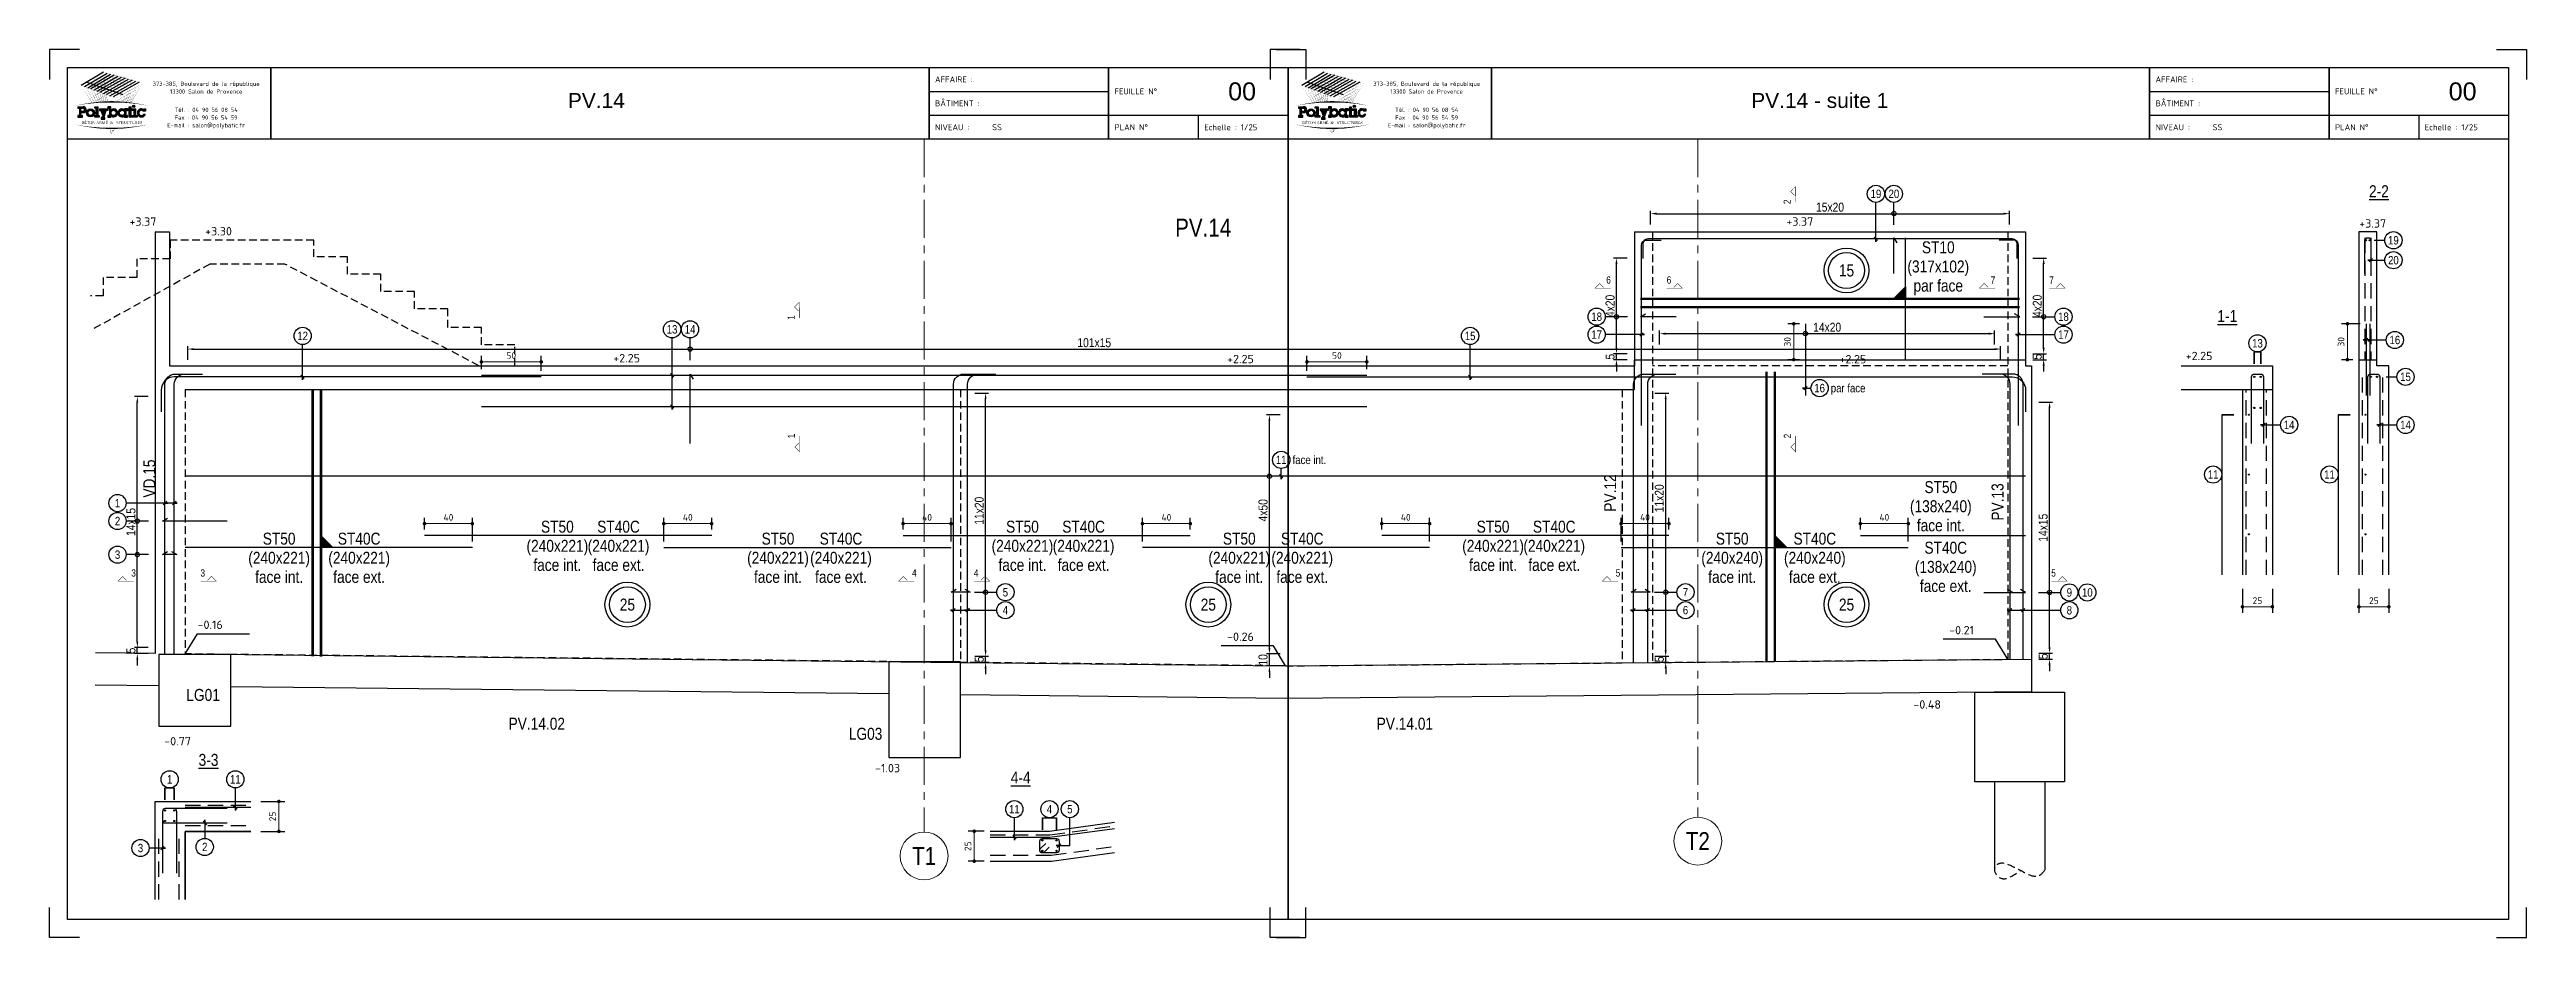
# Model space of a CAD drawing. Extents: x -10329 to 23244, y -15032 to -6928.
# Drawn here: x 13975 to 16045, y -9140 to -8398 of the extents above; entities that cross this region are included whole.
import ezdxf
from ezdxf.enums import TextEntityAlignment as Align

# ---------------------------------------------------------------- set-up
doc = ezdxf.new("R2010")
doc.units = 0
for name, pattern in [('AXESX2', [101.6, 63.5, -12.7, 12.7, -12.7]), ('CACHE', [9.525, 6.35, -3.175]), ('CACHEX2', [19.05, 12.7, -6.35])]:
    doc.linetypes.add(name, pattern=pattern)
doc.layers.get('Defpoints').update_dxf_attribs({"color": 53})
for name, color, linetype in [('aide_STR_TS_TXT', 7, 'Continuous'), ('ARMATURES_ACIERS_FINS', 120, 'Continuous'), ('ARMATURES_ACIERS_FORTS', 150, 'Continuous'), ('ARMATURES_REPERAGE_ACIERS', 7, 'Continuous'), ('ARMATURES_TS', 22, 'CACHEX2'), ('Format A4 - Ech 1.25 - Horizontal$0$PYC-CARTOUCHE', 7, 'Continuous'), ('PYC_Cotation', 11, 'Continuous'), ('PYC_HOZ_BET_VU', 252, 'Continuous'), ('PYC_Niveau - Texte', 20, 'Continuous'), ('PYC_Texte général', 102, 'Continuous'), ('STR_TS_TXT', 7, 'Continuous')]:
    doc.layers.add(name, color=color, linetype=linetype)
doc.layers.add('PYC_Axes', color=4, linetype='AXESX2', lineweight=15)
doc.styles.add('axe$0$PYC_Texte_Titre2', font='ARIALN.TTF', dxfattribs={"height": 22.5})
doc.styles.add('Cotations', font='simplex.shx')
doc.styles.add('Format A3 - Ech 1.25 - Horizontal$0$ARIAL', font='ARIAL.TTF')
doc.styles.add('Format A3 - Ech 1.25 - Horizontal$0$POLYBATIC', font='TIMES.TTF')
doc.styles.add('Format A3 - Ech 1.25 - Horizontal$0$schéma', font='simplex.shx')
doc.styles.add('PYC_Texte_cotations', font='romans.shx')
doc.styles.add('PYC_Texte_Normal', font='ARIALN.TTF')
doc.styles.add('PYC_Texte_Reperage', font='ARIALN.TTF')
doc.styles.add('PYC_Texte_Titre1', font='ARIALN.TTF', dxfattribs={"height": 30})
doc.styles.add('SGI_Tex_Cotes', font='ARIALN.TTF')
doc.styles.get("Standard").update_dxf_attribs({"font": 'ARIAL.TTF'})
doc.styles.add('TEXTE TS', font='romans.shx', dxfattribs={"width": 0.7, "oblique": 15})
doc.linetypes.add('RBx0.50', pattern='A,0.25,-0.025,["V",Standard,S=0.05,R=0,X=-0.025,Y=-0.05],-0.05,["V",Standard,S=0.05,R=180,X=0.025,Y=0.05],-0.025', length=0.35)
doc.dimstyles.new('PYC-COUPES-25', dxfattribs={"dimscale": 50, "dimtxt": 0.11, "dimasz": 0.06, "dimexe": 0.1, "dimexo": 0.1, "dimgap": 0.05, "dimtad": 3, "dimdec": 1, "dimrnd": 0.5, "dimzin": 9, "dimdsep": 46, "dimtxsty": 'PYC_Texte_cotations', "dimblk1": 'DOT', "dimblk2": 'DOT', "dimsah": 1, "dimcen": 0.09, "dimclrd": 256, "dimclrt": 7, "dimaunit": 2, "dimadec": 1, "dimazin": 0, "dimtfac": 1, "dimtdec": 1, "dimtix": 1, "dimtmove": 2, "dimatfit": 3, "dimldrblk": 'DOT', "dimfxl": 0.3, "dimfxlon": 1, "dimtolj": 1, "dimtzin": 0, "dimlwd": 20, "dimarcsym": 0})
doc.dimstyles.new('SGI_Cot_Secondaire_25', dxfattribs={"dimscale": 0.5, "dimtxt": 15, "dimasz": 10, "dimexe": 5, "dimexo": 0, "dimgap": 3, "dimtad": 1, "dimdsep": 46, "dimtxsty": 'SGI_Tex_Cotes', "dimcen": 0, "dimclrd": 7, "dimclre": 7, "dimclrt": 7, "dimaunit": 2, "dimazin": 0, "dimtfac": 1, "dimtmove": 0, "dimatfit": 3, "dimfxl": 18, "dimfxlon": 1, "dimtolj": 1, "dimtzin": 0, "dimlwd": 25, "dimlwe": 25, "dimarcsym": 0})

msp = doc.modelspace()

# ---------------------------------------------------------------- texts
at = {"layer": 'ARMATURES_REPERAGE_ACIERS', "style": 'PYC_Texte_Normal'}
for s, p in [('19', (15501.078, -8518.522)), ('20', (15516.078, -8518.522)), ('19', (15933.536, -8557.321)), ('20', (15933.536, -8574.01)), ('13', (14495.008, -8631.803)), ('14', (14510.008, -8631.803)), ('18', (15267.685, -8621.238)), ('18', (15657.785, -8621.238)), ('12', (14186.25, -8637.299)), ('15', (15161.919, -8637.299)), ('17', (15267.685, -8636.238)), ('17', (15657.785, -8636.238)), ('13', (15819.934, -8643.474)), ('16', (15934.74, -8640.701)), ('15', (15943.661, -8671.521)), ('16', (15454.006, -8680.941)), ('par face', (15477.831, -8680.941)), ('14', (15846.373, -8711.72)), ('14', (15943.661, -8711.72)), ('11', (15004.074, -8740.969)), ('face int.', (15027.59, -8740.969)), ('11', (15782.891, -8753.221)), ('11', (15880.179, -8753.221)), ('1', (14031.563, -8777.103)), ('2', (14031.563, -8792.103)), ('3', (14031.563, -8820.186)), ('5', (14773.554, -8851.628)), ('7', (15341.926, -8851.628)), ('9', (15662.721, -8851.824)), ('10', (15677.721, -8851.824)), ('4', (14773.554, -8866.628)), ('6', (15341.926, -8866.628)), ('8', (15662.721, -8866.711)), ('1', (14075.108, -9008.079)), ('11', (14130.019, -9008.079)), ('11', (14781.052, -9033.044)), ('4', (14810.364, -9033.044)), ('5', (14827.415, -9033.044)), ('3', (14050.751, -9065.533)), ('2', (14104.422, -9064.641))]:
    msp.add_text(s, height=7, dxfattribs=at).set_placement(p, align=Align.MIDDLE_CENTER)
at = {"layer": 'Format A4 - Ech 1.25 - Horizontal$0$PYC-CARTOUCHE'}
for s, height, style, p in [('373-385, Boulevard de la république', 3.5, 'Format A3 - Ech 1.25 - Horizontal$0$schéma', (14105.635, -8428.234)), ('373-385, Boulevard de la république', 3.5, 'Format A3 - Ech 1.25 - Horizontal$0$schéma', (15125.635, -8428.234)), ('13300 Salon de Provence', 3.5, 'Format A3 - Ech 1.25 - Horizontal$0$schéma', (14105.635, -8434.707)), ('PV.14 ', 12.5, 'Format A3 - Ech 1.25 - Horizontal$0$ARIAL', (14434.135, -8446.705)), ('13300 Salon de Provence', 3.5, 'Format A3 - Ech 1.25 - Horizontal$0$schéma', (15125.635, -8434.707)), ('PV.14 - suite 1', 12.5, 'Format A3 - Ech 1.25 - Horizontal$0$ARIAL', (15454.135, -8446.705)), ('E-mail : salon@polybatic.fr', 3.5, 'Format A3 - Ech 1.25 - Horizontal$0$schéma', (14105.635, -8462.943)), ('Tél. : 04 90 56 08 54', 3.5, 'Format A3 - Ech 1.25 - Horizontal$0$schéma', (14105.635, -8449.996)), ('Fax : 04 90 56 54 59', 3.5, 'Format A3 - Ech 1.25 - Horizontal$0$schéma', (14105.635, -8456.47)), ('E-mail : salon@polybatic.fr', 3.5, 'Format A3 - Ech 1.25 - Horizontal$0$schéma', (15125.635, -8462.943)), ('Tél. : 04 90 56 08 54', 3.5, 'Format A3 - Ech 1.25 - Horizontal$0$schéma', (15125.635, -8449.996)), ('Fax : 04 90 56 54 59', 3.5, 'Format A3 - Ech 1.25 - Horizontal$0$schéma', (15125.635, -8456.47))]:
    msp.add_text(s, height=height, dxfattribs=dict(at, style=style)).set_placement(p, align=Align.CENTER)
for s, height, style, p in [('AFFAIRE :', 5, 'Format A3 - Ech 1.25 - Horizontal$0$schéma', (14714.73, -8425.33)), ('AFFAIRE :', 5, 'Format A3 - Ech 1.25 - Horizontal$0$schéma', (15734.73, -8425.33)), ('BÂTIMENT :', 5, 'Format A3 - Ech 1.25 - Horizontal$0$schéma', (14714.73, -8445.33)), ('FEUILLE N°', 5, 'Format A3 - Ech 1.25 - Horizontal$0$schéma', (14864.73, -8435.33)), ('00', 15, 'Format A3 - Ech 1.25 - Horizontal$0$ARIAL', (14959.73, -8440.33)), ('BÂTIMENT :', 5, 'Format A3 - Ech 1.25 - Horizontal$0$schéma', (15734.73, -8445.33)), ('FEUILLE N°', 5, 'Format A3 - Ech 1.25 - Horizontal$0$schéma', (15884.73, -8435.33)), ('00', 15, 'Format A3 - Ech 1.25 - Horizontal$0$ARIAL', (15979.73, -8440.33)), ('NIVEAU :', 5, 'Format A3 - Ech 1.25 - Horizontal$0$schéma', (14714.73, -8465.33)), ('SS', 5, 'Format A3 - Ech 1.25 - Horizontal$0$schéma', (14762.431, -8465.33)), ('PLAN N°', 5, 'Format A3 - Ech 1.25 - Horizontal$0$schéma', (14864.73, -8465.33)), ('Echelle : 1/25', 5, 'Format A3 - Ech 1.25 - Horizontal$0$schéma', (14939.73, -8465.33)), ('NIVEAU :', 5, 'Format A3 - Ech 1.25 - Horizontal$0$schéma', (15734.73, -8465.33)), ('SS', 5, 'Format A3 - Ech 1.25 - Horizontal$0$schéma', (15782.431, -8465.33)), ('PLAN N°', 5, 'Format A3 - Ech 1.25 - Horizontal$0$schéma', (15884.73, -8465.33)), ('Echelle : 1/25', 5, 'Format A3 - Ech 1.25 - Horizontal$0$schéma', (15959.73, -8465.33))]:
    msp.add_text(s, height=height, dxfattribs=dict(at, style=style)).set_placement(p)
at = {"layer": 'PYC_Axes', "linetype": 'Continuous', "style": 'axe$0$PYC_Texte_Titre2'}
for s, p in [('T1', (14705.608, -9072.155)), ('T2', (15352.229, -9059.754))]:
    msp.add_text(s, height=15, dxfattribs=at).set_placement(p, align=Align.MIDDLE_CENTER)
at = {"layer": 'PYC_Cotation', "style": 'SGI_Tex_Cotes'}
for s, rotation, p in [('2', 90.160124, (15431.734, -8527.06)), ('6', 359.839876, (15275.705, -8595.338)), ('6', 0.160124, (15326.246, -8595.349)), ('7', 359.839876, (15596.964, -8595.338)), ('7', 0.160124, (15645.961, -8595.349)), ('1', 90.160124, (14599.275, -8623.774)), ('1', 90.160124, (14599.483, -8722.929)), ('2', 90.160124, (15431.942, -8722.929)), ('3', 0.160124, (14043.073, -8840.328)), ('3', 0.160124, (14100.886, -8840.328)), ('4', 0.160124, (14695.494, -8840.328)), ('4', 0.160124, (14747.23, -8840.328)), ('5', 0.160124, (15283.582, -8840.328)), ('5', 0.160124, (15647.621, -8840.328))]:
    msp.add_text(s, height=6, rotation=rotation, dxfattribs=at).set_placement(p, align=Align.BOTTOM_LEFT)
at = {"layer": 'PYC_Texte général', "linetype": 'Continuous', "style": 'PYC_Texte_Titre1'}
for s, p in [('%%U2-2', (15921.42, -8516.35)), ('%%U1-1', (15794.697, -8620.762)), ('%%U3-3', (14107.59, -8991.831)), ('%%U4-4', (14786.326, -9006.56))]:
    msp.add_text(s, height=10, dxfattribs=at).set_placement(p, align=Align.MIDDLE_CENTER)
at = {"layer": 'PYC_Texte général', "style": 'Cotations'}
for s, rotation, p in [('+3.37', 359.99968, (14041.536, -8545.205)), ('+3.30', 359.99968, (14104.785, -8553.276)), ('+3.37', 359.99968, (15426.199, -8545.158)), ('+3.37', 0.00032, (15904.957, -8546.768)), ('+2.25', 359.99968, (14445.817, -8659.439)), ('+2.25', 359.99968, (15759.939, -8657.577)), ('+2.25', 359.99968, (14958.822, -8660.146)), ('+2.25', 359.99968, (15470.627, -8660.275)), ('-0.16', 359.99968, (14098.443, -8882.346)), ('-0.21', 359.99968, (15562.269, -8886.833)), ('-0.26', 359.99968, (14958.822, -8892.346)), ('-0.48', 359.99968, (15532.33, -8949.002)), ('-0.77', 359.99968, (14070.573, -8979.644)), ('-1.03', 359.99968, (14664.633, -9002.19))]:
    msp.add_text(s, height=7, rotation=rotation, dxfattribs=at).set_placement(p)
at = {"layer": 'PYC_Texte général', "linetype": 'Continuous', "style": 'PYC_Texte_Titre1'}
msp.add_text('PV.14', height=15, rotation=360, dxfattribs=at).set_placement((14938.838, -8546.736), align=Align.MIDDLE_CENTER)
at = {"layer": 'PYC_Texte général', "style": 'PYC_Texte_Reperage'}
for s, rotation, p in [('VD.15', 90.000436, (14058.059, -8756.609)), ('PV.12', 90.000436, (15278.981, -8768.668)), ('PV.13', 90.000436, (15602.7, -8776.149)), ('PV.14.02', 0.000436, (14381.933, -8961.574)), ('PV.14.01', 0.000436, (15107.397, -8961.574))]:
    msp.add_text(s, height=10, rotation=rotation, dxfattribs=at).set_placement(p, align=Align.MIDDLE_CENTER)
for s, p in [('LG01', (14117.06, -8942.514)), ('LG03', (14670.73, -8975.012))]:
    msp.add_text(s, height=10, rotation=0.000436, dxfattribs=at).set_placement(p, align=Align.RIGHT)

# ---------------------------------------------------------------- blocks, each defined once
blk = doc.blocks.new('*U3')
at = {"linetype": 'Continuous', "lineweight": 25}
for radius in [25, 20]:
    blk.add_circle((0, 0), radius, dxfattribs=at)
at = {"linetype": 'Continuous', "lineweight": 25, "style": 'PYC_Texte_Normal'}
blk.add_attdef('EP2', text='', height=15, dxfattribs=at).set_placement((0, 0), align=Align.MIDDLE_CENTER)
blk = doc.blocks.new('_Dot')
at = {"color": 0, "lineweight": -2}
blk.add_line((-0.5, 0), (-1, 0), dxfattribs=at)
at = {"color": 0, "const_width": 0.5}
blk.add_lwpolyline([(-0.25, 0, 1), (0.25, 0, 1)], format="xyb", close=True, dxfattribs=at)
blk = doc.blocks.new('*D74')
at = {"layer": 'Defpoints', "color": 0, "transparency": 16777216}
for p in [(15904.7, -8837.1), (15929.7, -8837.1), (15904.7, -8863.8)]:
    blk.add_point(p, dxfattribs=at)
at = {"layer": 'PYC_Cotation', "color": 0, "lineweight": -2, "transparency": 16777216}
for p, q in [((15904.7, -8848.8), (15904.7, -8868.8)), ((15929.7, -8848.8), (15929.7, -8868.8))]:
    blk.add_line(p, q, dxfattribs=at)
at = {"layer": 'PYC_Cotation', "linetype": 'Continuous', "lineweight": 20, "transparency": 16777216}
blk.add_line((15926.7, -8863.8), (15907.7, -8863.8), dxfattribs=at)
at = {"layer": 'PYC_Cotation', "lineweight": 20, "transparency": 16777216, "xscale": 3, "yscale": 3, "zscale": 3, "rotation": 180}
blk.add_blockref('_Dot', (15904.7, -8863.8), dxfattribs=at)
at = {"layer": 'PYC_Cotation', "lineweight": 20, "transparency": 16777216, "xscale": 3, "yscale": 3, "zscale": 3}
blk.add_blockref('_Dot', (15929.7, -8863.8), dxfattribs=at)
at = {"layer": 'PYC_Cotation', "color": 7, "transparency": 16777216, "insert": (15917.2, -8858.6), "char_height": 5.5, "attachment_point": 5, "style": 'PYC_Texte_cotations'}
blk.add_mtext('\\A1;25', dxfattribs=at)
blk = doc.blocks.new('*D73')
at = {"layer": 'Defpoints', "color": 0, "transparency": 16777216}
for p in [(15807.4, -8837.1), (15832.4, -8837.1), (15807.4, -8863.8)]:
    blk.add_point(p, dxfattribs=at)
at = {"layer": 'PYC_Cotation', "color": 0, "lineweight": -2, "transparency": 16777216}
for p, q in [((15807.4, -8848.8), (15807.4, -8868.8)), ((15832.4, -8848.8), (15832.4, -8868.8))]:
    blk.add_line(p, q, dxfattribs=at)
at = {"layer": 'PYC_Cotation', "linetype": 'Continuous', "lineweight": 20, "transparency": 16777216}
blk.add_line((15829.4, -8863.8), (15810.4, -8863.8), dxfattribs=at)
at = {"layer": 'PYC_Cotation', "lineweight": 20, "transparency": 16777216, "xscale": 3, "yscale": 3, "zscale": 3, "rotation": 180}
blk.add_blockref('_Dot', (15807.4, -8863.8), dxfattribs=at)
at = {"layer": 'PYC_Cotation', "lineweight": 20, "transparency": 16777216, "xscale": 3, "yscale": 3, "zscale": 3}
blk.add_blockref('_Dot', (15832.4, -8863.8), dxfattribs=at)
at = {"layer": 'PYC_Cotation', "color": 7, "transparency": 16777216, "insert": (15819.9, -8858.6), "char_height": 5.5, "attachment_point": 5, "style": 'PYC_Texte_cotations'}
blk.add_mtext('\\A1;25', dxfattribs=at)
blk = doc.blocks.new('*D76')
at = {"layer": 'Defpoints', "color": 0, "transparency": 16777216}
for p in [(14760.9, -9051.5), (14747.5, -9076.5), (14760.9, -9076.5)]:
    blk.add_point(p, dxfattribs=at)
at = {"layer": 'PYC_Cotation', "color": 0, "lineweight": -2, "transparency": 16777216}
for p, q in [((14755.9, -9051.5), (14742.5, -9051.5)), ((14755.9, -9076.5), (14742.5, -9076.5))]:
    blk.add_line(p, q, dxfattribs=at)
at = {"layer": 'PYC_Cotation', "linetype": 'Continuous', "lineweight": 20, "transparency": 16777216}
blk.add_line((14747.5, -9054.5), (14747.5, -9073.5), dxfattribs=at)
at = {"layer": 'PYC_Cotation', "lineweight": 20, "transparency": 16777216, "xscale": 3, "yscale": 3, "zscale": 3}
for p, rotation in [((14747.5, -9051.5), 90), ((14747.5, -9076.5), 270)]:
    blk.add_blockref('_Dot', p, dxfattribs=dict(at, rotation=rotation))
at = {"layer": 'PYC_Cotation', "color": 7, "transparency": 16777216, "insert": (14742.2, -9064), "char_height": 5.5, "attachment_point": 5, "rotation": 90, "style": 'PYC_Texte_cotations'}
blk.add_mtext('\\A1;25', dxfattribs=at)
blk = doc.blocks.new('*D77')
at = {"layer": 'Defpoints', "color": 0, "transparency": 16777216}
for p in [(14142.9, -9026.6), (14166.4, -9026.6), (14142.9, -9051.6)]:
    blk.add_point(p, dxfattribs=at)
at = {"layer": 'PYC_Cotation', "color": 0, "lineweight": -2, "transparency": 16777216}
for p, q in [((14151.4, -9026.6), (14171.4, -9026.6)), ((14151.4, -9051.6), (14171.4, -9051.6))]:
    blk.add_line(p, q, dxfattribs=at)
at = {"layer": 'PYC_Cotation', "linetype": 'Continuous', "lineweight": 20, "transparency": 16777216}
blk.add_line((14166.4, -9048.6), (14166.4, -9029.6), dxfattribs=at)
at = {"layer": 'PYC_Cotation', "lineweight": 20, "transparency": 16777216, "xscale": 3, "yscale": 3, "zscale": 3}
for p, rotation in [((14166.4, -9026.6), 90), ((14166.4, -9051.6), 270)]:
    blk.add_blockref('_Dot', p, dxfattribs=dict(at, rotation=rotation))
at = {"layer": 'PYC_Cotation', "color": 7, "transparency": 16777216, "insert": (14161.1, -9039.1), "char_height": 5.5, "attachment_point": 5, "rotation": 90, "style": 'PYC_Texte_cotations'}
blk.add_mtext('\\A1;25', dxfattribs=at)
blk = doc.blocks.new('mrega')
at = {"layer": 'aide_STR_TS_TXT', "style": 'TEXTE TS', "width": 0.8}
for tag, p in [('ST10', (14.5, 0)), ('DIM', (14.5, -16)), ('NOTE', (14.5, -32))]:
    blk.add_attdef(tag, text='', height=10, dxfattribs=at).set_placement(p, align=Align.CENTER)
blk = doc.blocks.new('A$C6F247267')
blk.add_hatch(color=256).paths.add_polyline_path([(0, -0.2), (-0.2, 0), (0, 0)])
blk.add_lwpolyline([(-0.2, 0), (0, 0), (0, -0.2), (-0.2, 0)])
blk = doc.blocks.new('*D125')
at = {"layer": 'Defpoints', "color": 0, "transparency": 16777216}
for p in [(14048.1, -8897.9), (14063.1, -8897.9), (14063.1, -8902.9)]:
    blk.add_point(p, dxfattribs=at)
at = {"layer": 'PYC_Cotation', "color": 7, "linetype": 'Continuous', "lineweight": 25, "transparency": 16777216}
for p, q in [((14057.1, -8897.9), (14045.6, -8897.9)), ((14048.1, -8892.9), (14048.1, -8887.9)), ((14048.1, -8902.9), (14048.1, -8897.9)), ((14057.1, -8902.9), (14045.6, -8902.9)), ((14048.1, -8907.9), (14048.1, -8912.9))]:
    blk.add_line(p, q, dxfattribs=at)
at = {"layer": 'PYC_Cotation', "color": 7, "transparency": 16777216}
for points in [[(14047.3, -8892.9), (14048.9, -8892.9), (14048.1, -8897.9)], [(14047.3, -8907.9), (14048.9, -8907.9), (14048.1, -8902.9)]]:
    blk.add_solid(points, dxfattribs=at)
at = {"layer": 'PYC_Cotation', "color": 7, "transparency": 16777216, "insert": (14042.8, -8900.4), "char_height": 7.5, "attachment_point": 5, "rotation": 90, "style": 'SGI_Tex_Cotes'}
blk.add_mtext('\\A1;5', dxfattribs=at)
blk = doc.blocks.new('*D126')
at = {"layer": 'Defpoints', "color": 0, "transparency": 16777216}
for p in [(14048.1, -8687.9), (14063.1, -8687.9), (14063.1, -8897.9)]:
    blk.add_point(p, dxfattribs=at)
at = {"layer": 'PYC_Cotation', "color": 7, "linetype": 'Continuous', "lineweight": 25, "transparency": 16777216}
for p, q in [((14057.1, -8687.9), (14045.6, -8687.9)), ((14048.1, -8892.9), (14048.1, -8692.9)), ((14057.1, -8897.9), (14045.6, -8897.9))]:
    blk.add_line(p, q, dxfattribs=at)
at = {"layer": 'PYC_Cotation', "color": 7, "transparency": 16777216}
for points in [[(14047.3, -8692.9), (14048.9, -8692.9), (14048.1, -8687.9)], [(14047.3, -8892.9), (14048.9, -8892.9), (14048.1, -8897.9)]]:
    blk.add_solid(points, dxfattribs=at)
at = {"layer": 'PYC_Cotation', "color": 7, "transparency": 16777216, "insert": (14042.8, -8792.9), "char_height": 7.5, "attachment_point": 5, "rotation": 90, "style": 'SGI_Tex_Cotes'}
blk.add_mtext('\\A1;14x15', dxfattribs=at)
blk = doc.blocks.new('*D127')
at = {"layer": 'Defpoints', "color": 0, "transparency": 16777216}
for p in [(14288.1, -8794.3), (14288.1, -8804.3), (14328.1, -8814.3)]:
    blk.add_point(p, dxfattribs=at)
at = {"layer": 'PYC_Cotation', "color": 0, "lineweight": -2, "transparency": 16777216}
for p, q in [((14288.1, -8799.3), (14288.1, -8789.3)), ((14328.1, -8809.3), (14328.1, -8789.3))]:
    blk.add_line(p, q, dxfattribs=at)
at = {"layer": 'PYC_Cotation', "linetype": 'Continuous', "lineweight": 20, "transparency": 16777216}
blk.add_line((14325.1, -8794.3), (14291.1, -8794.3), dxfattribs=at)
at = {"layer": 'PYC_Cotation', "lineweight": 20, "transparency": 16777216, "xscale": 3, "yscale": 3, "zscale": 3, "rotation": 180}
blk.add_blockref('_Dot', (14288.1, -8794.3), dxfattribs=at)
at = {"layer": 'PYC_Cotation', "lineweight": 20, "transparency": 16777216, "xscale": 3, "yscale": 3, "zscale": 3}
blk.add_blockref('_Dot', (14328.1, -8794.3), dxfattribs=at)
at = {"layer": 'PYC_Cotation', "color": 7, "transparency": 16777216, "insert": (14308.1, -8789), "char_height": 5.5, "attachment_point": 5, "style": 'PYC_Texte_cotations'}
blk.add_mtext('\\A1;40', dxfattribs=at)
blk = doc.blocks.new('*D128')
at = {"layer": 'Defpoints', "color": 0, "transparency": 16777216}
for p in [(15612.7, -8535.1), (15312.7, -8550.2), (15612.7, -8550.2)]:
    blk.add_point(p, dxfattribs=at)
at = {"layer": 'PYC_Cotation', "color": 7, "linetype": 'Continuous', "lineweight": 25, "transparency": 16777216}
for p, q in [((15312.7, -8544.1), (15312.7, -8532.6)), ((15317.7, -8535.1), (15607.7, -8535.1)), ((15612.7, -8544.1), (15612.7, -8532.6))]:
    blk.add_line(p, q, dxfattribs=at)
at = {"layer": 'PYC_Cotation', "color": 7, "transparency": 16777216}
for points in [[(15317.7, -8534.2), (15317.7, -8535.9), (15312.7, -8535.1)], [(15607.7, -8534.2), (15607.7, -8535.9), (15612.7, -8535.1)]]:
    blk.add_solid(points, dxfattribs=at)
at = {"layer": 'PYC_Cotation', "color": 7, "transparency": 16777216, "insert": (15462.7, -8529.7), "char_height": 7.5, "attachment_point": 5, "style": 'SGI_Tex_Cotes'}
blk.add_mtext('\\A1;15x20', dxfattribs=at)
blk = doc.blocks.new('*D129')
at = {"layer": 'Defpoints', "color": 0, "transparency": 16777216}
for p in [(14994.2, -8903.2), (15007.7, -8903.2), (15007.7, -8913.2)]:
    blk.add_point(p, dxfattribs=at)
at = {"layer": 'PYC_Cotation', "color": 7, "linetype": 'Continuous', "lineweight": 25, "transparency": 16777216}
for p, q in [((14994.2, -8898.2), (14994.2, -8893.2)), ((15003.2, -8903.2), (14991.7, -8903.2)), ((15003.2, -8913.2), (14991.7, -8913.2)), ((14994.2, -8913.2), (14994.2, -8903.2)), ((14994.2, -8918.2), (14994.2, -8923.2))]:
    blk.add_line(p, q, dxfattribs=at)
at = {"layer": 'PYC_Cotation', "color": 7, "transparency": 16777216}
for points in [[(14993.4, -8898.2), (14995, -8898.2), (14994.2, -8903.2)], [(14993.4, -8918.2), (14995, -8918.2), (14994.2, -8913.2)]]:
    blk.add_solid(points, dxfattribs=at)
at = {"layer": 'PYC_Cotation', "color": 7, "transparency": 16777216, "insert": (14988.9, -8908.2), "char_height": 7.5, "attachment_point": 5, "rotation": 90, "style": 'SGI_Tex_Cotes'}
blk.add_mtext('\\A1;10', dxfattribs=at)
blk = doc.blocks.new('*D130')
at = {"layer": 'Defpoints', "color": 0, "transparency": 16777216}
for p in [(14994.2, -8703.2), (15007.7, -8703.2), (15007.7, -8903.2)]:
    blk.add_point(p, dxfattribs=at)
at = {"layer": 'PYC_Cotation', "color": 7, "linetype": 'Continuous', "lineweight": 25, "transparency": 16777216}
for p, q in [((15003.2, -8703.2), (14991.7, -8703.2)), ((14994.2, -8898.2), (14994.2, -8708.2)), ((15003.2, -8903.2), (14991.7, -8903.2))]:
    blk.add_line(p, q, dxfattribs=at)
at = {"layer": 'PYC_Cotation', "color": 7, "transparency": 16777216}
for points in [[(14993.4, -8708.2), (14995, -8708.2), (14994.2, -8703.2)], [(14993.4, -8898.2), (14995, -8898.2), (14994.2, -8903.2)]]:
    blk.add_solid(points, dxfattribs=at)
at = {"layer": 'PYC_Cotation', "color": 7, "transparency": 16777216, "insert": (14988.9, -8783.1), "char_height": 7.5, "attachment_point": 5, "rotation": 90, "style": 'SGI_Tex_Cotes'}
blk.add_mtext('\\A1;4x50', dxfattribs=at)
blk = doc.blocks.new('*D131')
at = {"layer": 'Defpoints', "color": 0, "transparency": 16777216}
for p in [(15600.3, -8635.4), (15320.3, -8657.2), (15600.3, -8657.2)]:
    blk.add_point(p, dxfattribs=at)
at = {"layer": 'PYC_Cotation', "color": 7, "linetype": 'Continuous', "lineweight": 25, "transparency": 16777216}
for p, q in [((15320.3, -8644.4), (15320.3, -8632.9)), ((15325.3, -8635.4), (15595.3, -8635.4)), ((15600.3, -8644.4), (15600.3, -8632.9))]:
    blk.add_line(p, q, dxfattribs=at)
at = {"layer": 'PYC_Cotation', "color": 7, "transparency": 16777216}
for points in [[(15325.3, -8634.6), (15325.3, -8636.3), (15320.3, -8635.4)], [(15595.3, -8634.6), (15595.3, -8636.3), (15600.3, -8635.4)]]:
    blk.add_solid(points, dxfattribs=at)
at = {"layer": 'PYC_Cotation', "color": 7, "transparency": 16777216, "insert": (15460.3, -8630.1), "char_height": 7.5, "attachment_point": 5, "style": 'SGI_Tex_Cotes'}
blk.add_mtext('\\A1;14x20', dxfattribs=at)
blk = doc.blocks.new('*D132')
at = {"layer": 'Defpoints', "color": 0, "transparency": 16777216}
for p in [(14528.1, -8794.3), (14488.1, -8814.3), (14528.1, -8804.3)]:
    blk.add_point(p, dxfattribs=at)
at = {"layer": 'PYC_Cotation', "color": 0, "lineweight": -2, "transparency": 16777216}
for p, q in [((14488.1, -8809.3), (14488.1, -8789.3)), ((14528.1, -8799.3), (14528.1, -8789.3))]:
    blk.add_line(p, q, dxfattribs=at)
at = {"layer": 'PYC_Cotation', "linetype": 'Continuous', "lineweight": 20, "transparency": 16777216}
blk.add_line((14491.1, -8794.3), (14525.1, -8794.3), dxfattribs=at)
at = {"layer": 'PYC_Cotation', "lineweight": 20, "transparency": 16777216, "xscale": 3, "yscale": 3, "zscale": 3, "rotation": 180}
blk.add_blockref('_Dot', (14488.1, -8794.3), dxfattribs=at)
at = {"layer": 'PYC_Cotation', "lineweight": 20, "transparency": 16777216, "xscale": 3, "yscale": 3, "zscale": 3}
blk.add_blockref('_Dot', (14528.1, -8794.3), dxfattribs=at)
at = {"layer": 'PYC_Cotation', "color": 7, "transparency": 16777216, "insert": (14508.1, -8789), "char_height": 5.5, "attachment_point": 5, "style": 'PYC_Texte_cotations'}
blk.add_mtext('\\A1;40', dxfattribs=at)
blk = doc.blocks.new('*D133')
at = {"layer": 'Defpoints', "color": 0, "transparency": 16777216}
for p in [(14688.1, -8794.3), (14688.1, -8804.3), (14728.1, -8814.3)]:
    blk.add_point(p, dxfattribs=at)
at = {"layer": 'PYC_Cotation', "color": 0, "lineweight": -2, "transparency": 16777216}
for p, q in [((14688.1, -8799.3), (14688.1, -8789.3)), ((14728.1, -8809.3), (14728.1, -8789.3))]:
    blk.add_line(p, q, dxfattribs=at)
at = {"layer": 'PYC_Cotation', "linetype": 'Continuous', "lineweight": 20, "transparency": 16777216}
blk.add_line((14725.1, -8794.3), (14691.1, -8794.3), dxfattribs=at)
at = {"layer": 'PYC_Cotation', "lineweight": 20, "transparency": 16777216, "xscale": 3, "yscale": 3, "zscale": 3, "rotation": 180}
blk.add_blockref('_Dot', (14688.1, -8794.3), dxfattribs=at)
at = {"layer": 'PYC_Cotation', "lineweight": 20, "transparency": 16777216, "xscale": 3, "yscale": 3, "zscale": 3}
blk.add_blockref('_Dot', (14728.1, -8794.3), dxfattribs=at)
at = {"layer": 'PYC_Cotation', "color": 7, "transparency": 16777216, "insert": (14708.1, -8789), "char_height": 5.5, "attachment_point": 5, "style": 'PYC_Texte_cotations'}
blk.add_mtext('\\A1;40', dxfattribs=at)
blk = doc.blocks.new('*D134')
at = {"layer": 'Defpoints', "color": 0, "transparency": 16777216}
for p in [(14928.1, -8794.3), (14888.1, -8814.3), (14928.1, -8804.3)]:
    blk.add_point(p, dxfattribs=at)
at = {"layer": 'PYC_Cotation', "color": 0, "lineweight": -2, "transparency": 16777216}
for p, q in [((14888.1, -8809.3), (14888.1, -8789.3)), ((14928.1, -8799.3), (14928.1, -8789.3))]:
    blk.add_line(p, q, dxfattribs=at)
at = {"layer": 'PYC_Cotation', "linetype": 'Continuous', "lineweight": 20, "transparency": 16777216}
blk.add_line((14891.1, -8794.3), (14925.1, -8794.3), dxfattribs=at)
at = {"layer": 'PYC_Cotation', "lineweight": 20, "transparency": 16777216, "xscale": 3, "yscale": 3, "zscale": 3, "rotation": 180}
blk.add_blockref('_Dot', (14888.1, -8794.3), dxfattribs=at)
at = {"layer": 'PYC_Cotation', "lineweight": 20, "transparency": 16777216, "xscale": 3, "yscale": 3, "zscale": 3}
blk.add_blockref('_Dot', (14928.1, -8794.3), dxfattribs=at)
at = {"layer": 'PYC_Cotation', "color": 7, "transparency": 16777216, "insert": (14908.1, -8789), "char_height": 5.5, "attachment_point": 5, "style": 'PYC_Texte_cotations'}
blk.add_mtext('\\A1;40', dxfattribs=at)
blk = doc.blocks.new('*D135')
at = {"layer": 'Defpoints', "color": 0, "transparency": 16777216}
for p in [(15088.1, -8794.3), (15088.1, -8804.3), (15128.1, -8814.3)]:
    blk.add_point(p, dxfattribs=at)
at = {"layer": 'PYC_Cotation', "color": 0, "lineweight": -2, "transparency": 16777216}
for p, q in [((15088.1, -8799.3), (15088.1, -8789.3)), ((15128.1, -8809.3), (15128.1, -8789.3))]:
    blk.add_line(p, q, dxfattribs=at)
at = {"layer": 'PYC_Cotation', "linetype": 'Continuous', "lineweight": 20, "transparency": 16777216}
blk.add_line((15125.1, -8794.3), (15091.1, -8794.3), dxfattribs=at)
at = {"layer": 'PYC_Cotation', "lineweight": 20, "transparency": 16777216, "xscale": 3, "yscale": 3, "zscale": 3, "rotation": 180}
blk.add_blockref('_Dot', (15088.1, -8794.3), dxfattribs=at)
at = {"layer": 'PYC_Cotation', "lineweight": 20, "transparency": 16777216, "xscale": 3, "yscale": 3, "zscale": 3}
blk.add_blockref('_Dot', (15128.1, -8794.3), dxfattribs=at)
at = {"layer": 'PYC_Cotation', "color": 7, "transparency": 16777216, "insert": (15108.1, -8789), "char_height": 5.5, "attachment_point": 5, "style": 'PYC_Texte_cotations'}
blk.add_mtext('\\A1;40', dxfattribs=at)
blk = doc.blocks.new('*D136')
at = {"layer": 'Defpoints', "color": 0, "transparency": 16777216}
for p in [(15328.1, -8794.3), (15288.1, -8814.3), (15328.1, -8804.3)]:
    blk.add_point(p, dxfattribs=at)
at = {"layer": 'PYC_Cotation', "color": 0, "lineweight": -2, "transparency": 16777216}
for p, q in [((15288.1, -8809.3), (15288.1, -8789.3)), ((15328.1, -8799.3), (15328.1, -8789.3))]:
    blk.add_line(p, q, dxfattribs=at)
at = {"layer": 'PYC_Cotation', "linetype": 'Continuous', "lineweight": 20, "transparency": 16777216}
blk.add_line((15291.1, -8794.3), (15325.1, -8794.3), dxfattribs=at)
at = {"layer": 'PYC_Cotation', "lineweight": 20, "transparency": 16777216, "xscale": 3, "yscale": 3, "zscale": 3, "rotation": 180}
blk.add_blockref('_Dot', (15288.1, -8794.3), dxfattribs=at)
at = {"layer": 'PYC_Cotation', "lineweight": 20, "transparency": 16777216, "xscale": 3, "yscale": 3, "zscale": 3}
blk.add_blockref('_Dot', (15328.1, -8794.3), dxfattribs=at)
at = {"layer": 'PYC_Cotation', "color": 7, "transparency": 16777216, "insert": (15308.1, -8789), "char_height": 5.5, "attachment_point": 5, "style": 'PYC_Texte_cotations'}
blk.add_mtext('\\A1;40', dxfattribs=at)
blk = doc.blocks.new('*D137')
at = {"layer": 'Defpoints', "color": 0, "transparency": 16777216}
for p in [(15488.1, -8794.3), (15488.1, -8804.3), (15528.1, -8814.3)]:
    blk.add_point(p, dxfattribs=at)
at = {"layer": 'PYC_Cotation', "color": 0, "lineweight": -2, "transparency": 16777216}
for p, q in [((15488.1, -8799.3), (15488.1, -8789.3)), ((15528.1, -8809.3), (15528.1, -8789.3))]:
    blk.add_line(p, q, dxfattribs=at)
at = {"layer": 'PYC_Cotation', "linetype": 'Continuous', "lineweight": 20, "transparency": 16777216}
blk.add_line((15525.1, -8794.3), (15491.1, -8794.3), dxfattribs=at)
at = {"layer": 'PYC_Cotation', "lineweight": 20, "transparency": 16777216, "xscale": 3, "yscale": 3, "zscale": 3, "rotation": 180}
blk.add_blockref('_Dot', (15488.1, -8794.3), dxfattribs=at)
at = {"layer": 'PYC_Cotation', "lineweight": 20, "transparency": 16777216, "xscale": 3, "yscale": 3, "zscale": 3}
blk.add_blockref('_Dot', (15528.1, -8794.3), dxfattribs=at)
at = {"layer": 'PYC_Cotation', "color": 7, "transparency": 16777216, "insert": (15508.1, -8789), "char_height": 5.5, "attachment_point": 5, "style": 'PYC_Texte_cotations'}
blk.add_mtext('\\A1;40', dxfattribs=at)
blk = doc.blocks.new('*D138')
at = {"layer": 'Defpoints', "color": 0, "transparency": 16777216}
for p in [(15605.3, -8648.3), (14090.3, -8670.2), (15605.3, -8670.2)]:
    blk.add_point(p, dxfattribs=at)
at = {"layer": 'PYC_Cotation', "color": 7, "linetype": 'Continuous', "lineweight": 25, "transparency": 16777216}
for p, q in [((14090.3, -8657.3), (14090.3, -8645.8)), ((14095.3, -8648.3), (15600.3, -8648.3)), ((15605.3, -8657.3), (15605.3, -8645.8))]:
    blk.add_line(p, q, dxfattribs=at)
at = {"layer": 'PYC_Cotation', "color": 7, "transparency": 16777216}
for points in [[(14095.3, -8647.5), (14095.3, -8649.2), (14090.3, -8648.3)], [(15600.3, -8647.5), (15600.3, -8649.2), (15605.3, -8648.3)]]:
    blk.add_solid(points, dxfattribs=at)
at = {"layer": 'PYC_Cotation', "color": 7, "transparency": 16777216, "insert": (14847.8, -8643), "char_height": 7.5, "attachment_point": 5, "style": 'SGI_Tex_Cotes'}
blk.add_mtext('\\A1;101x15', dxfattribs=at)
blk = doc.blocks.new('*D139')
at = {"layer": 'Defpoints', "color": 0, "transparency": 16777216}
for p in [(15895.1, -8627.2), (15910.7, -8627.2), (15904.7, -8657.2)]:
    blk.add_point(p, dxfattribs=at)
at = {"layer": 'PYC_Cotation', "color": 0, "lineweight": -2, "transparency": 16777216}
for p, q in [((15905.7, -8627.2), (15890.1, -8627.2)), ((15899.7, -8657.2), (15890.1, -8657.2))]:
    blk.add_line(p, q, dxfattribs=at)
at = {"layer": 'PYC_Cotation', "linetype": 'Continuous', "lineweight": 20, "transparency": 16777216}
blk.add_line((15895.1, -8654.2), (15895.1, -8630.2), dxfattribs=at)
at = {"layer": 'PYC_Cotation', "lineweight": 20, "transparency": 16777216, "xscale": 3, "yscale": 3, "zscale": 3}
for p, rotation in [((15895.1, -8627.2), 90), ((15895.1, -8657.2), 270)]:
    blk.add_blockref('_Dot', p, dxfattribs=dict(at, rotation=rotation))
at = {"layer": 'PYC_Cotation', "color": 7, "transparency": 16777216, "insert": (15889.8, -8642.2), "char_height": 5.5, "attachment_point": 5, "rotation": 90, "style": 'PYC_Texte_cotations'}
blk.add_mtext('\\A1;30', dxfattribs=at)
blk = doc.blocks.new('*D140')
at = {"layer": 'Defpoints', "color": 0, "transparency": 16777216}
for p in [(15432.4, -8627.2), (15442.2, -8627.2), (15442.2, -8657.2)]:
    blk.add_point(p, dxfattribs=at)
at = {"layer": 'PYC_Cotation', "color": 0, "lineweight": -2, "transparency": 16777216}
for p, q in [((15437.2, -8627.2), (15427.4, -8627.2)), ((15437.2, -8657.2), (15427.4, -8657.2))]:
    blk.add_line(p, q, dxfattribs=at)
at = {"layer": 'PYC_Cotation', "linetype": 'Continuous', "lineweight": 20, "transparency": 16777216}
blk.add_line((15432.4, -8654.2), (15432.4, -8630.2), dxfattribs=at)
at = {"layer": 'PYC_Cotation', "lineweight": 20, "transparency": 16777216, "xscale": 3, "yscale": 3, "zscale": 3}
for p, rotation in [((15432.4, -8627.2), 90), ((15432.4, -8657.2), 270)]:
    blk.add_blockref('_Dot', p, dxfattribs=dict(at, rotation=rotation))
at = {"layer": 'PYC_Cotation', "color": 7, "transparency": 16777216, "insert": (15427.1, -8642.2), "char_height": 5.5, "attachment_point": 5, "rotation": 90, "style": 'PYC_Texte_cotations'}
blk.add_mtext('\\A1;30', dxfattribs=at)
blk = doc.blocks.new('*D141')
at = {"layer": 'Defpoints', "color": 0, "transparency": 16777216}
for p in [(15284.2, -8652.2), (15299.2, -8652.2), (15299.2, -8657.2)]:
    blk.add_point(p, dxfattribs=at)
at = {"layer": 'PYC_Cotation', "color": 7, "linetype": 'Continuous', "lineweight": 25, "transparency": 16777216}
for p, q in [((15293.2, -8652.2), (15281.7, -8652.2)), ((15284.2, -8647.2), (15284.2, -8642.2)), ((15284.2, -8657.2), (15284.2, -8652.2)), ((15293.2, -8657.2), (15281.7, -8657.2)), ((15284.2, -8662.2), (15284.2, -8667.2))]:
    blk.add_line(p, q, dxfattribs=at)
at = {"layer": 'PYC_Cotation', "color": 7, "transparency": 16777216}
for points in [[(15283.4, -8647.2), (15285.1, -8647.2), (15284.2, -8652.2)], [(15283.4, -8662.2), (15285.1, -8662.2), (15284.2, -8657.2)]]:
    blk.add_solid(points, dxfattribs=at)
at = {"layer": 'PYC_Cotation', "color": 7, "transparency": 16777216, "insert": (15278.9, -8654.7), "char_height": 7.5, "attachment_point": 5, "rotation": 90, "style": 'SGI_Tex_Cotes'}
blk.add_mtext('\\A1;5', dxfattribs=at)
blk = doc.blocks.new('*D142')
at = {"layer": 'Defpoints', "color": 0, "transparency": 16777216}
for p in [(15284.2, -8572.2), (15299.2, -8572.2), (15299.2, -8652.2)]:
    blk.add_point(p, dxfattribs=at)
at = {"layer": 'PYC_Cotation', "color": 7, "linetype": 'Continuous', "lineweight": 25, "transparency": 16777216}
for p, q in [((15293.2, -8572.2), (15281.7, -8572.2)), ((15284.2, -8647.2), (15284.2, -8577.2)), ((15293.2, -8652.2), (15281.7, -8652.2))]:
    blk.add_line(p, q, dxfattribs=at)
at = {"layer": 'PYC_Cotation', "color": 7, "transparency": 16777216}
for points in [[(15283.4, -8577.2), (15285.1, -8577.2), (15284.2, -8572.2)], [(15283.4, -8647.2), (15285.1, -8647.2), (15284.2, -8652.2)]]:
    blk.add_solid(points, dxfattribs=at)
at = {"layer": 'PYC_Cotation', "color": 7, "transparency": 16777216, "insert": (15278.9, -8612.2), "char_height": 7.5, "attachment_point": 5, "rotation": 90, "style": 'SGI_Tex_Cotes'}
blk.add_mtext('\\A1;4x20', dxfattribs=at)
blk = doc.blocks.new('*D143')
at = {"layer": 'Defpoints', "color": 0, "transparency": 16777216}
for p in [(15626.2, -8652.2), (15641.2, -8652.2), (15626.2, -8657.2)]:
    blk.add_point(p, dxfattribs=at)
at = {"layer": 'PYC_Cotation', "color": 7, "linetype": 'Continuous', "lineweight": 25, "transparency": 16777216}
for p, q in [((15632.2, -8652.2), (15643.7, -8652.2)), ((15641.2, -8647.2), (15641.2, -8642.2)), ((15641.2, -8657.2), (15641.2, -8652.2)), ((15632.2, -8657.2), (15643.7, -8657.2)), ((15641.2, -8662.2), (15641.2, -8667.2))]:
    blk.add_line(p, q, dxfattribs=at)
at = {"layer": 'PYC_Cotation', "color": 7, "transparency": 16777216}
for points in [[(15640.4, -8647.2), (15642.1, -8647.2), (15641.2, -8652.2)], [(15640.4, -8662.2), (15642.1, -8662.2), (15641.2, -8657.2)]]:
    blk.add_solid(points, dxfattribs=at)
at = {"layer": 'PYC_Cotation', "color": 7, "transparency": 16777216, "insert": (15635.9, -8654.7), "char_height": 7.5, "attachment_point": 5, "rotation": 90, "style": 'SGI_Tex_Cotes'}
blk.add_mtext('\\A1;5', dxfattribs=at)
blk = doc.blocks.new('*D144')
at = {"layer": 'Defpoints', "color": 0, "transparency": 16777216}
for p in [(15626.2, -8572.2), (15641.2, -8572.2), (15626.2, -8652.2)]:
    blk.add_point(p, dxfattribs=at)
at = {"layer": 'PYC_Cotation', "color": 7, "linetype": 'Continuous', "lineweight": 25, "transparency": 16777216}
for p, q in [((15632.2, -8572.2), (15643.7, -8572.2)), ((15641.2, -8647.2), (15641.2, -8577.2)), ((15632.2, -8652.2), (15643.7, -8652.2))]:
    blk.add_line(p, q, dxfattribs=at)
at = {"layer": 'PYC_Cotation', "color": 7, "transparency": 16777216}
for points in [[(15640.4, -8577.2), (15642.1, -8577.2), (15641.2, -8572.2)], [(15640.4, -8647.2), (15642.1, -8647.2), (15641.2, -8652.2)]]:
    blk.add_solid(points, dxfattribs=at)
at = {"layer": 'PYC_Cotation', "color": 7, "transparency": 16777216, "insert": (15635.9, -8612.2), "char_height": 7.5, "attachment_point": 5, "rotation": 90, "style": 'SGI_Tex_Cotes'}
blk.add_mtext('\\A1;4x20', dxfattribs=at)
blk = doc.blocks.new('*D145')
at = {"layer": 'Defpoints', "color": 0, "transparency": 16777216}
for p in [(15025.6, -8671.5), (15075.6, -8659), (15075.6, -8670.2)]:
    blk.add_point(p, dxfattribs=at)
at = {"layer": 'PYC_Cotation', "color": 0, "lineweight": -2, "transparency": 16777216}
for p, q in [((15025.6, -8666.5), (15025.6, -8654)), ((15075.6, -8665.2), (15075.6, -8654))]:
    blk.add_line(p, q, dxfattribs=at)
at = {"layer": 'PYC_Cotation', "linetype": 'Continuous', "lineweight": 20, "transparency": 16777216}
blk.add_line((15028.6, -8659), (15072.6, -8659), dxfattribs=at)
at = {"layer": 'PYC_Cotation', "lineweight": 20, "transparency": 16777216, "xscale": 3, "yscale": 3, "zscale": 3, "rotation": 180}
blk.add_blockref('_Dot', (15025.6, -8659), dxfattribs=at)
at = {"layer": 'PYC_Cotation', "lineweight": 20, "transparency": 16777216, "xscale": 3, "yscale": 3, "zscale": 3}
blk.add_blockref('_Dot', (15075.6, -8659), dxfattribs=at)
at = {"layer": 'PYC_Cotation', "color": 7, "transparency": 16777216, "insert": (15050.6, -8653.7), "char_height": 5.5, "attachment_point": 5, "style": 'PYC_Texte_cotations'}
blk.add_mtext('\\A1;50', dxfattribs=at)
blk = doc.blocks.new('*D146')
at = {"layer": 'Defpoints', "color": 0, "transparency": 16777216}
for p in [(14335.6, -8659), (14335.6, -8670.2), (14385.6, -8671.5)]:
    blk.add_point(p, dxfattribs=at)
at = {"layer": 'PYC_Cotation', "color": 0, "lineweight": -2, "transparency": 16777216}
for p, q in [((14335.6, -8665.2), (14335.6, -8654)), ((14385.6, -8666.5), (14385.6, -8654))]:
    blk.add_line(p, q, dxfattribs=at)
at = {"layer": 'PYC_Cotation', "linetype": 'Continuous', "lineweight": 20, "transparency": 16777216}
blk.add_line((14382.6, -8659), (14338.6, -8659), dxfattribs=at)
at = {"layer": 'PYC_Cotation', "lineweight": 20, "transparency": 16777216, "xscale": 3, "yscale": 3, "zscale": 3, "rotation": 180}
blk.add_blockref('_Dot', (14335.6, -8659), dxfattribs=at)
at = {"layer": 'PYC_Cotation', "lineweight": 20, "transparency": 16777216, "xscale": 3, "yscale": 3, "zscale": 3}
blk.add_blockref('_Dot', (14385.6, -8659), dxfattribs=at)
at = {"layer": 'PYC_Cotation', "color": 7, "transparency": 16777216, "insert": (14360.6, -8653.7), "char_height": 5.5, "attachment_point": 5, "style": 'PYC_Texte_cotations'}
blk.add_mtext('\\A1;50', dxfattribs=at)
blk = doc.blocks.new('*D147')
at = {"layer": 'Defpoints', "color": 0, "transparency": 16777216}
for p in [(14730.2, -8905.2), (14730.2, -8910.2), (14757, -8905.2)]:
    blk.add_point(p, dxfattribs=at)
at = {"layer": 'PYC_Cotation', "color": 7, "linetype": 'Continuous', "lineweight": 25, "transparency": 16777216}
for p, q in [((14757, -8900.2), (14757, -8895.2)), ((14748, -8905.2), (14759.5, -8905.2)), ((14748, -8910.2), (14759.5, -8910.2)), ((14757, -8910.2), (14757, -8905.2)), ((14757, -8915.2), (14757, -8920.2))]:
    blk.add_line(p, q, dxfattribs=at)
at = {"layer": 'PYC_Cotation', "color": 7, "transparency": 16777216}
for points in [[(14756.2, -8900.2), (14757.8, -8900.2), (14757, -8905.2)], [(14756.2, -8915.2), (14757.8, -8915.2), (14757, -8910.2)]]:
    blk.add_solid(points, dxfattribs=at)
at = {"layer": 'PYC_Cotation', "color": 7, "transparency": 16777216, "insert": (14751.7, -8907.7), "char_height": 7.5, "attachment_point": 5, "rotation": 90, "style": 'SGI_Tex_Cotes'}
blk.add_mtext('\\A1;5', dxfattribs=at)
blk = doc.blocks.new('*D148')
at = {"layer": 'Defpoints', "color": 0, "transparency": 16777216}
for p in [(14730.2, -8685.2), (14757, -8685.2), (14730.2, -8905.2)]:
    blk.add_point(p, dxfattribs=at)
at = {"layer": 'PYC_Cotation', "color": 7, "linetype": 'Continuous', "lineweight": 25, "transparency": 16777216}
for p, q in [((14748, -8685.2), (14759.5, -8685.2)), ((14757, -8900.2), (14757, -8690.2)), ((14748, -8905.2), (14759.5, -8905.2))]:
    blk.add_line(p, q, dxfattribs=at)
at = {"layer": 'PYC_Cotation', "color": 7, "transparency": 16777216}
for points in [[(14756.2, -8690.2), (14757.8, -8690.2), (14757, -8685.2)], [(14756.2, -8900.2), (14757.8, -8900.2), (14757, -8905.2)]]:
    blk.add_solid(points, dxfattribs=at)
at = {"layer": 'PYC_Cotation', "color": 7, "transparency": 16777216, "insert": (14751.7, -8783.5), "char_height": 7.5, "attachment_point": 5, "rotation": 90, "style": 'SGI_Tex_Cotes'}
blk.add_mtext('\\A1;11x20', dxfattribs=at)
blk = doc.blocks.new('*D149')
at = {"layer": 'Defpoints', "color": 0, "transparency": 16777216}
for p in [(15298.6, -8905.2), (15298.6, -8910.2), (15325.4, -8905.2)]:
    blk.add_point(p, dxfattribs=at)
at = {"layer": 'PYC_Cotation', "color": 7, "linetype": 'Continuous', "lineweight": 25, "transparency": 16777216}
for p, q in [((15325.4, -8900.2), (15325.4, -8895.2)), ((15316.4, -8905.2), (15327.9, -8905.2)), ((15316.4, -8910.2), (15327.9, -8910.2)), ((15325.4, -8910.2), (15325.4, -8905.2)), ((15325.4, -8915.2), (15325.4, -8920.2))]:
    blk.add_line(p, q, dxfattribs=at)
at = {"layer": 'PYC_Cotation', "color": 7, "transparency": 16777216}
for points in [[(15324.5, -8900.2), (15326.2, -8900.2), (15325.4, -8905.2)], [(15324.5, -8915.2), (15326.2, -8915.2), (15325.4, -8910.2)]]:
    blk.add_solid(points, dxfattribs=at)
at = {"layer": 'PYC_Cotation', "color": 7, "transparency": 16777216, "insert": (15320.1, -8907.7), "char_height": 7.5, "attachment_point": 5, "rotation": 90, "style": 'SGI_Tex_Cotes'}
blk.add_mtext('\\A1;5', dxfattribs=at)
blk = doc.blocks.new('*D150')
at = {"layer": 'Defpoints', "color": 0, "transparency": 16777216}
for p in [(15298.6, -8685.2), (15325.4, -8685.2), (15298.6, -8905.2)]:
    blk.add_point(p, dxfattribs=at)
at = {"layer": 'PYC_Cotation', "color": 7, "linetype": 'Continuous', "lineweight": 25, "transparency": 16777216}
for p, q in [((15316.4, -8685.2), (15327.9, -8685.2)), ((15325.4, -8900.2), (15325.4, -8690.2)), ((15316.4, -8905.2), (15327.9, -8905.2))]:
    blk.add_line(p, q, dxfattribs=at)
at = {"layer": 'PYC_Cotation', "color": 7, "transparency": 16777216}
for points in [[(15324.5, -8690.2), (15326.2, -8690.2), (15325.4, -8685.2)], [(15324.5, -8900.2), (15326.2, -8900.2), (15325.4, -8905.2)]]:
    blk.add_solid(points, dxfattribs=at)
at = {"layer": 'PYC_Cotation', "color": 7, "transparency": 16777216, "insert": (15320.1, -8773.1), "char_height": 7.5, "attachment_point": 5, "rotation": 90, "style": 'SGI_Tex_Cotes'}
blk.add_mtext('\\A1;11x20', dxfattribs=at)
blk = doc.blocks.new('*D151')
at = {"layer": 'Defpoints', "color": 0, "transparency": 16777216}
for p in [(15631.2, -8902.7), (15631.2, -8907.7), (15646.2, -8902.7)]:
    blk.add_point(p, dxfattribs=at)
at = {"layer": 'PYC_Cotation', "color": 7, "linetype": 'Continuous', "lineweight": 25, "transparency": 16777216}
for p, q in [((15646.2, -8897.7), (15646.2, -8892.7)), ((15637.2, -8902.7), (15648.7, -8902.7)), ((15637.2, -8907.7), (15648.7, -8907.7)), ((15646.2, -8907.7), (15646.2, -8902.7)), ((15646.2, -8912.7), (15646.2, -8917.7))]:
    blk.add_line(p, q, dxfattribs=at)
at = {"layer": 'PYC_Cotation', "color": 7, "transparency": 16777216}
for points in [[(15645.3, -8897.7), (15647, -8897.7), (15646.2, -8902.7)], [(15645.3, -8912.7), (15647, -8912.7), (15646.2, -8907.7)]]:
    blk.add_solid(points, dxfattribs=at)
at = {"layer": 'PYC_Cotation', "color": 7, "transparency": 16777216, "insert": (15640.9, -8905.2), "char_height": 7.5, "attachment_point": 5, "rotation": 90, "style": 'SGI_Tex_Cotes'}
blk.add_mtext('\\A1;5', dxfattribs=at)
blk = doc.blocks.new('*D152')
at = {"layer": 'Defpoints', "color": 0, "transparency": 16777216}
for p in [(15631.2, -8692.7), (15646.2, -8692.7), (15631.2, -8902.7)]:
    blk.add_point(p, dxfattribs=at)
at = {"layer": 'PYC_Cotation', "color": 7, "linetype": 'Continuous', "lineweight": 25, "transparency": 16777216}
for p, q in [((15637.2, -8692.7), (15648.7, -8692.7)), ((15646.2, -8897.7), (15646.2, -8697.7)), ((15637.2, -8902.7), (15648.7, -8902.7))]:
    blk.add_line(p, q, dxfattribs=at)
at = {"layer": 'PYC_Cotation', "color": 7, "transparency": 16777216}
for points in [[(15645.3, -8697.7), (15647, -8697.7), (15646.2, -8692.7)], [(15645.3, -8897.7), (15647, -8897.7), (15646.2, -8902.7)]]:
    blk.add_solid(points, dxfattribs=at)
at = {"layer": 'PYC_Cotation', "color": 7, "transparency": 16777216, "insert": (15640.8, -8797.7), "char_height": 7.5, "attachment_point": 5, "rotation": 90, "style": 'SGI_Tex_Cotes'}
blk.add_mtext('\\A1;14x15', dxfattribs=at)
blk = doc.blocks.new('Format A3 - Ech 1.25 - Horizontal$0$A$C492E529B')
h = blk.add_hatch(color=256)
h.paths.add_polyline_path([(-1.98, 0.1), (-2.08, 0.1), (-2.08, 0.3), (-1.93, 0.3, 1), (-1.93, 0.7), (-2.28, 0.7), (-2.28, 0.6), (-2.18, 0.6), (-2.18, 0.1), (-2.28, 0.1), (-2.28, 0), (-1.98, 0)])
h.paths.add_polyline_path([(-2.08, 0.4), (-2.08, 0.6), (-1.93, 0.6, -1), (-1.93, 0.4)], flags=16)
h = blk.add_hatch(color=256)
h.paths.add_polyline_path([(-1.16, 0.28, 1), (-1.71, 0.28, 1)])
h.paths.add_polyline_path([(-1.61, 0.28, -1), (-1.26, 0.28, -1)], flags=16)
for color, points in [(256, [(-0.94, 0.7), (-1.14, 0.7), (-1.14, 0.6), (-1.04, 0.6), (-1.04, 0.1), (-1.14, 0.1), (-1.14, 0), (-0.84, 0), (-0.84, 0.1), (-0.94, 0.1)]), (256, [(-0.37, 0.45), (-0.27, 0.45), (-0.27, 0.55), (-0.52, 0.55), (-0.52, 0.45), (-0.47, 0.45), (-0.54, 0.25), (-0.61, 0.45), (-0.56, 0.45), (-0.56, 0.55), (-0.82, 0.55), (-0.82, 0.45), (-0.72, 0.45), (-0.6, 0.1), (-0.65, -0.05), (-0.72, -0.05), (-0.72, -0.15), (-0.47, -0.15), (-0.47, -0.05), (-0.54, -0.05)]), (256, [(1.39, 0.55), (1.29, 0.55), (1.29, 0.7), (1.19, 0.7), (1.19, 0.55), (1.09, 0.55), (1.09, 0.45), (1.19, 0.45), (1.19, 0), (1.39, 0), (1.39, 0.1), (1.29, 0.1), (1.29, 0.45), (1.39, 0.45)]), (140, [(1.41, 0.73, 1), (1.56, 0.73, 1)]), (256, [(1.61, 0.55), (1.41, 0.55), (1.41, 0.45), (1.51, 0.45), (1.51, 0.1), (1.41, 0.1), (1.41, 0), (1.71, 0), (1.71, 0.1), (1.61, 0.1)]), (256, [(2.13, 0.4), (2.28, 0.4), (2.28, 0.55), (2.18, 0.55), (2.18, 0.49, 3.359496), (2.27, 0.2), (2.17, 0.2, -3.125802)])]:
    blk.add_hatch(color=color).paths.add_polyline_path(points)
h = blk.add_hatch(color=256)
h.paths.add_polyline_path([(-0.05, 0.49), (-0.05, 0.7), (-0.25, 0.7), (-0.25, 0.6), (-0.15, 0.6), (-0.15, 0.1), (-0.25, 0.1), (-0.25, 0), (-0.05, 0), (-0.05, 0.06, 2.12132)])
h.paths.add_polyline_path([(-0.05, 0.28, -1), (0.3, 0.28, -1)], flags=16)
h = blk.add_hatch(color=256)
h.paths.add_polyline_path([(1.07, 0.1), (0.97, 0.1), (0.97, 0.45), (1.07, 0.45), (1.07, 0.55), (0.87, 0.55), (0.87, 0.49, 2.12132), (0.87, 0.06), (0.87, 0), (1.07, 0)])
h.paths.add_polyline_path([(0.52, 0.28, -1), (0.87, 0.28, -1)], flags=16)
for p, q in [((-0.6, 0.1), (-0.72, 0.45)), ((-0.65, -0.05), (-0.6, 0.1)), ((-0.54, 0.25), (-0.61, 0.45)), ((-0.54, -0.05), (-0.37, 0.45)), ((-0.54, 0.25), (-0.47, 0.45)), ((0.87, 0.55), (0.87, 0.49)), ((1.07, 0.55), (0.87, 0.55)), ((0.87, 0.06), (0.87, 0)), ((0.97, 0.1), (0.97, 0.45)), ((0.97, 0.45), (1.07, 0.45)), ((1.07, 0.1), (0.97, 0.1)), ((1.07, 0.45), (1.07, 0.55)), ((1.07, 0), (1.07, 0.1)), ((2.17, 0.2), (2.27, 0.2)), ((0.87, 0), (1.07, 0))]:
    blk.add_line(p, q)
for points in [[(-2.28, 0.7), (-1.93, 0.7)], [(-2.28, 0.7), (-2.28, 0.6), (-2.18, 0.6), (-2.18, 0.1), (-2.28, 0.1), (-2.28, 0), (-1.98, 0), (-1.98, 0.1), (-2.08, 0.1), (-2.08, 0.3), (-1.93, 0.3)], [(-2.08, 0.4), (-2.08, 0.6), (-1.93, 0.6)], [(-2.08, 0.4), (-1.93, 0.4)], [(-1.14, 0.7), (-0.94, 0.7), (-0.94, 0.1), (-0.84, 0.1), (-0.84, 0), (-1.14, 0), (-1.14, 0.1), (-1.04, 0.1), (-1.04, 0.6), (-1.14, 0.6), (-1.14, 0.7)], [(-0.82, 0.55), (-0.56, 0.55)], [(-0.82, 0.55), (-0.82, 0.45), (-0.72, 0.45)], [(-0.61, 0.45), (-0.56, 0.45), (-0.56, 0.55)], [(-0.52, 0.55), (-0.27, 0.55), (-0.27, 0.45), (-0.37, 0.45)], [(-0.47, 0.45), (-0.52, 0.45), (-0.52, 0.55)], [(-0.25, 0.7), (-0.25, 0.6), (-0.15, 0.6), (-0.15, 0.1), (-0.25, 0.1), (-0.25, 0), (-0.05, 0), (-0.05, 0.06)], [(-0.05, 0.49), (-0.05, 0.7), (-0.25, 0.7)], [(1.09, 0.55), (1.19, 0.55), (1.19, 0.7), (1.29, 0.7), (1.29, 0.55), (1.39, 0.55), (1.39, 0.45), (1.29, 0.45), (1.29, 0.1), (1.39, 0.1), (1.39, 0), (1.19, 0), (1.19, 0.45), (1.09, 0.45)], [(1.09, 0.45), (1.09, 0.55)], [(1.41, 0.45), (1.41, 0.55), (1.61, 0.55), (1.61, 0.1), (1.71, 0.1), (1.71, 0), (1.41, 0), (1.41, 0.1), (1.51, 0.1), (1.51, 0.45), (1.41, 0.45)], [(2.18, 0.49), (2.18, 0.55), (2.28, 0.55), (2.28, 0.4), (2.13, 0.4)], [(-0.65, -0.05), (-0.72, -0.05), (-0.72, -0.15), (-0.47, -0.15), (-0.47, -0.05), (-0.54, -0.05)]]:
    blk.add_lwpolyline(points)
for centre, radius in [((-1.43, 0.28), 0.275), ((-1.43, 0.28), 0.175), ((0.13, 0.28), 0.175), ((0.7, 0.28), 0.175)]:
    blk.add_circle(centre, radius)
at = {"color": 140}
blk.add_circle((1.49, 0.73), 0.075, dxfattribs=at)
for centre, radius, start, end in [((-1.93, 0.5), 0.2, 270, 90), ((-1.93, 0.5), 0.1, 270, 90), ((0.13, 0.28), 0.275, 230.4788, 129.5212), ((0.7, 0.28), 0.275, 50.4788, 309.5212), ((2.01, 0.28), 0.275, 50.4788, 344.1734), ((2.01, 0.28), 0.175, 45.5847, 334.6231)]:
    blk.add_arc(centre, radius, start, end)
blk = doc.blocks.new('Format A3 - Ech 1.25 - Horizontal$0$polybatic')
at = {"color": 140}
for p, q in [((3.76, 2.3), (2.26, 1.4)), ((2.48, 1.33), (4, 2.24)), ((2.69, 1.25), (4.24, 2.17)), ((4.48, 2.1), (2.9, 1.17)), ((3.12, 1.1), (4.73, 2.03)), ((3.33, 1.02), (4.97, 1.96)), ((5.21, 1.9), (3.54, 0.94)), ((3.76, 0.86), (5.45, 1.83)), ((5.69, 1.76), (3.97, 0.79)), ((4.18, 0.71), (5.93, 1.69)), ((2.64, 1.63), (5.06, 0.8)), ((6.17, 1.62), (4.4, 0.63))]:
    blk.add_line(p, q, dxfattribs=at)
for points in [[(2.26, 1.4, 0, 0.02, 0), (3.01, 1.85, 0, 0, 0)], [(2.48, 1.33, 0, 0.02, 0), (3.24, 1.78, 0, 0, 0)], [(2.69, 1.25, 0, 0.02, 0), (3.47, 1.71, 0, 0, 0)], [(4.06, 1.34, 0.02, 0, 0), (2.82, 1.74, 0, 0, 0)], [(3.43, 0.27, 0.0162, 0, 0), (2.82, 1.74, 0, 0, 0)], [(3.01, 1.85, 0.02, 0, 0), (3.76, 2.3, 0, 0, 0)], [(4.26, 1.45, 0.02, 0, 0), (3.01, 1.85, 0, 0, 0)], [(3.56, 0.28, 0.0168, 0, 0), (3.01, 1.85, 0, 0, 0)], [(3.81, 1.92, 0, 0.02, 0), (3.13, 1.51, 0, 0, 0)], [(4.47, 1.57, 0.02, 0, 0), (3.2, 1.97, 0, 0, 0)], [(3.68, 0.29, 0.0174, 0, 0), (3.2, 1.97, 0, 0, 0)], [(3.24, 1.78, 0.02, 0, 0), (4, 2.24, 0, 0, 0)], [(4.67, 1.69, 0.02, 0, 0), (3.39, 2.08, 0, 0, 0)], [(3.8, 0.29, 0.018, 0, 0), (3.39, 2.08, 0, 0, 0)], [(3.47, 1.71, 0.02, 0, 0), (4.24, 2.17, 0, 0, 0)], [(4.88, 1.81, 0.02, 0, 0), (3.57, 2.19, 0, 0, 0)], [(3.92, 0.3, 0.0185, 0, 0), (3.57, 2.19, 0, 0, 0)], [(3.69, 1.64, 0.02, 0, 0), (4.48, 2.1, 0, 0, 0)], [(5.09, 1.93, 0.02, 0, 0), (3.76, 2.3, 0, 0, 0)], [(4.02, 0.3, 0.0191, 0, 0), (3.76, 2.3, 0, 0, 0)], [(3.92, 1.56, 0.02, 0, 0), (4.73, 2.03, 0, 0, 0)], [(4.15, 1.49, 0.02, 0, 0), (4.97, 1.96, 0, 0, 0)], [(4.38, 1.42, 0.02, 0, 0), (5.21, 1.9, 0, 0, 0)], [(4.6, 1.35, 0.02, 0, 0), (5.45, 1.83, 0, 0, 0)], [(5.96, 1.3, 0, 0.02, 0), (4.67, 1.69, 0, 0, 0)], [(4.83, 1.27, 0.02, 0, 0), (5.69, 1.76, 0, 0, 0)], [(6.19, 1.43, 0, 0.02, 0), (4.88, 1.81, 0, 0, 0)], [(5.06, 1.2, 0.02, 0, 0), (5.93, 1.69, 0, 0, 0)], [(6.41, 1.55, 0, 0.02, 0), (5.09, 1.93, 0, 0, 0)], [(1.81, 0.03, 0, 0.1, -0.053843), (4.31, 0.3, 0, 0, 0)], [(2.99, 0.23, 0.0142, 0, 0), (2.26, 1.4, 0, 0, 0)], [(3.44, 0.98, 0.02, 0, 0), (2.26, 1.4, 0, 0, 0)], [(3.64, 1.1, 0.02, 0, 0), (2.45, 1.52, 0, 0, 0)], [(3.14, 0.25, 0.0149, 0, 0), (2.45, 1.52, 0, 0, 0)], [(2.45, 1.1, 0, 0.02, 0), (3.13, 1.51, 0, 0, 0)], [(2.63, 0.8, 0, 0.02, 0), (3.25, 1.17, 0, 0, 0)], [(3.85, 1.22, 0.02, 0, 0), (2.64, 1.63, 0, 0, 0)], [(3.29, 0.26, 0.0155, 0, 0), (2.64, 1.63, 0, 0, 0)], [(2.82, 0.5, 0, 0.02, 0), (3.37, 0.83, 0, 0, 0)], [(2.9, 1.17, 0, 0.02, 0), (3.69, 1.64, 0, 0, 0)], [(3.01, 0.2, 0, 0.02, 0), (3.48, 0.49, 0, 0, 0)], [(3.12, 1.1, 0, 0.02, 0), (3.92, 1.56, 0, 0, 0)], [(3.86, 1.54, 0, 0.02, 0), (3.25, 1.17, 0, 0, 0)], [(3.33, 1.02, 0, 0.02, 0), (4.15, 1.49, 0, 0, 0)], [(3.91, 1.16, 0, 0.02, 0), (3.37, 0.83, 0, 0, 0)], [(4.61, 0.55, 0, 0.02, 0), (3.44, 0.98, 0, 0, 0)], [(3.96, 0.78, 0, 0.02, 0), (3.48, 0.49, 0, 0, 0)], [(3.54, 0.94, 0, 0.02, 0), (4.38, 1.42, 0, 0, 0)], [(4.84, 0.68, 0, 0.02, 0), (3.64, 1.1, 0, 0, 0)], [(3.76, 0.86, 0, 0.02, 0), (4.6, 1.35, 0, 0, 0)], [(5.06, 0.8, 0, 0.02, 0), (3.85, 1.22, 0, 0, 0)], [(4.01, 0.4, 0, 0.00817, 0), (3.84, 0.3, 0, 0.00817, 0)], [(3.97, 0.79, 0, 0.02, 0), (4.83, 1.27, 0, 0, 0)], [(5.29, 0.93, 0, 0.02, 0), (4.06, 1.34, 0, 0, 0)], [(4.18, 0.71, 0, 0.02, 0), (5.06, 1.2, 0, 0, 0)], [(5.51, 1.05, 0, 0.02, 0), (4.26, 1.45, 0, 0, 0)], [(6.81, 0.03, 0, 0.1, 0.053843), (4.31, 0.3, 0, 0, 0)], [(4.4, 0.63, 0, 0.02, 0), (5.28, 1.13, 0, 0, 0)], [(5.74, 1.18, 0, 0.02, 0), (4.47, 1.57, 0, 0, 0)], [(4.58, 0.33, 0, 0.02, 0), (5.4, 0.79, 0, 0, 0)], [(4.58, 0.3, 0.00413, 0, 0), (4.61, 0.55, 0, 0, 0)], [(4.61, 0.55, 0, 0.02, 0), (5.51, 1.05, 0, 0, 0)], [(4.76, 0.3, 0.00596, 0, 0), (4.84, 0.68, 0, 0, 0)], [(4.88, 0.29, 0.00887, 0.02, 0), (5.29, 0.52, 0, 0, 0)], [(4.92, 0.29, 0.00764, 0, 0), (5.06, 0.8, 0, 0, 0)], [(5.06, 0.28, 0.00919, 0, 0), (5.29, 0.93, 0, 0, 0)], [(5.18, 0.25, 0.02, 0, 0), (5.84, 0.61, 0, 0, 0)], [(5.19, 0.27, 0.0106, 0, 0), (5.51, 1.05, 0, 0, 0)], [(5.28, 1.13, 0.02, 0, 0), (6.17, 1.62, 0, 0, 0)], [(5.29, 0.52, 0.02, 0, 0), (6.03, 0.93, 0, 0, 0)], [(5.31, 0.26, 0.0119, 0, 0), (5.74, 1.18, 0, 0, 0)], [(5.4, 0.79, 0.02, 0, 0), (6.22, 1.24, 0, 0, 0)], [(5.42, 0.25, 0.0132, 0, 0), (5.96, 1.3, 0, 0, 0)], [(5.51, 1.05, 0.02, 0, 0), (6.41, 1.55, 0, 0, 0)], [(5.52, 0.24, 0.0143, 0, 0), (6.19, 1.43, 0, 0, 0)], [(5.54, 0.24, 0.00376, 0, 0), (5.65, 0.3, 0, 0, 0)], [(5.61, 0.23, 0.0153, 0, 0), (6.41, 1.55, 0, 0, 0)], [(1.81, -1.23, 0, 0.1, 0.053843), (4.31, -1.5, 0, 0, 0)], [(4.31, -1.9, 0, 0.00488, 0), (4.06, -1.49, 0, 0.00488, 0)], [(4.31, -1.9, 0, 0.00471, 0), (4.09, -1.49, 0, 0.00471, 0)], [(4.31, -1.9, 0, 0.00456, 0), (4.12, -1.49, 0, 0.00456, 0)], [(4.31, -1.9, 0, 0.00441, 0), (4.15, -1.49, 0, 0.00441, 0)], [(4.31, -1.9, 0, 0.00428, 0), (4.17, -1.49, 0, 0.00428, 0)], [(4.31, -1.9, 0, 0.00415, 0), (4.2, -1.49, 0, 0.00415, 0)], [(4.31, -1.9, 0, 0.00403, 0), (4.22, -1.49, 0, 0.00403, 0)], [(4.31, -1.9, 0, 0.00392, 0), (4.24, -1.49, 0, 0.00392, 0)], [(4.31, -1.9, 0, 0.00392, 0), (4.24, -1.49, 0, 0.00392, 0)], [(6.81, -1.23, 0, 0.1, -0.053843), (4.31, -1.5, 0, 0, 0)], [(4.31, -1.9, 0, 0.00381, 0), (4.26, -1.49, 0, 0.00381, 0)], [(4.31, -1.9, 0, 0.00653, 0), (4.36, -1.49, 0, 0.00653, 0)], [(4.31, -1.9, 0, 0.00622, 0), (4.39, -1.49, 0, 0.00622, 0)], [(4.31, -1.9, 0, 0.00593, 0), (4.42, -1.49, 0, 0.00593, 0)], [(4.31, -1.9, 0, 0.00568, 0), (4.45, -1.49, 0, 0.00568, 0)], [(4.31, -1.9, 0, 0.00544, 0), (4.47, -1.49, 0, 0.00544, 0)], [(4.31, -1.9, 0, 0.00522, 0), (4.5, -1.49, 0, 0.00522, 0)], [(4.31, -1.9, 0, 0.00502, 0), (4.52, -1.49, 0, 0.00502, 0)], [(4.31, -1.9, 0, 0.00484, 0), (4.54, -1.49, 0, 0.00484, 0)], [(4.31, -1.9, 0, 0.00467, 0), (4.56, -1.49, 0, 0.00467, 0)]]:
    blk.add_lwpolyline(points, format="xyseb", dxfattribs=at)
at = {"color": 5}
blk.add_blockref('Format A3 - Ech 1.25 - Horizontal$0$A$C492E529B', (4.31, -0.73), dxfattribs=at)
at = {"lineweight": 60, "style": 'Format A3 - Ech 1.25 - Horizontal$0$POLYBATIC'}
for s, p in [('BÉTON ARMÉ', (2.28, -1.2)), ('STRUCTURES', (4.62, -1.2))]:
    blk.add_text(s, height=0.18, dxfattribs=at).set_placement(p)
at = {"color": 140, "style": 'Format A3 - Ech 1.25 - Horizontal$0$POLYBATIC'}
blk.add_text('&', height=0.18, dxfattribs=at).set_placement((4.31, -1.2), align=Align.CENTER)

# ---------------------------------------------------------------- dimensions: what is measured, and where the dimension line sits
at = {"layer": 'PYC_Cotation'}
for base, p1, p2, text, picture, middle in [((15612.703, -8535.067), (15312.703, -8550.221), (15612.703, -8550.221), '15x20', '*D128', (15462.703, -8529.738)), ((15600.274, -8635.418), (15320.274, -8657.221), (15600.274, -8657.221), '14x20', '*D131', (15460.274, -8630.089)), ((15605.274, -8648.349), (14090.274, -8670.152), (15605.274, -8670.152), '101x15', '*D138', (14847.774, -8643.02))]:
    dim = msp.add_linear_dim(base=base, p1=p1, p2=p2, text=text, dimstyle='SGI_Cot_Secondaire_25', dxfattribs=at)
    dim.commit()
    dim.dimension.update_dxf_attribs({"geometry": picture, "text_midpoint": middle})
for base, p1, p2, text, picture, middle in [((15284.231, -8572.221), (15299.231, -8652.221), (15299.231, -8572.221), '4x20', '*D142', (15278.902, -8612.221)), ((15641.239, -8572.221), (15626.239, -8652.221), (15626.239, -8572.221), '4x20', '*D144', (15635.91, -8612.221)), ((14048.108, -8687.949), (14063.108, -8897.949), (14063.108, -8687.949), '14x15', '*D126', (14042.779, -8792.949)), ((15646.175, -8692.708), (15631.175, -8902.708), (15631.175, -8692.708), '14x15', '*D152', (15640.846, -8797.708))]:
    dim = msp.add_linear_dim(base=base, p1=p1, p2=p2, angle=90, text=text, dimstyle='SGI_Cot_Secondaire_25', dxfattribs=at)
    dim.commit()
    dim.dimension.update_dxf_attribs({"geometry": picture, "text_midpoint": middle})
for base, p1, p2, angle, picture, middle in [((15432.389, -8627.221), (15442.175, -8657.221), (15442.175, -8627.221), 90, '*D140', (15427.139, -8642.221)), ((15895.072, -8627.221), (15904.722, -8657.221), (15910.722, -8627.221), 90, '*D139', (15889.822, -8642.221)), ((15807.434, -8863.836), (15832.434, -8837.107), (15807.434, -8837.107), 180, '*D73', (15819.934, -8858.586)), ((15904.722, -8863.836), (15929.722, -8837.107), (15904.722, -8837.107), 180, '*D74', (15917.222, -8858.586)), ((14166.397, -9026.58), (14142.865, -9051.58), (14142.865, -9026.58), 90, '*D77', (14161.147, -9039.08)), ((14747.497, -9076.545), (14760.911, -9051.545), (14760.911, -9076.545), 90, '*D76', (14742.247, -9064.045))]:
    dim = msp.add_linear_dim(base=base, p1=p1, p2=p2, angle=angle, dimstyle='PYC-COUPES-25', dxfattribs=at)
    dim.commit()
    dim.dimension.update_dxf_attribs({"geometry": picture, "text_midpoint": middle})
for base, p1, p2, picture, middle in [((14335.608, -8658.992), (14385.608, -8671.521), (14335.608, -8670.221), '*D146', (14360.608, -8653.742)), ((15075.608, -8658.992), (15025.608, -8671.521), (15075.608, -8670.221), '*D145', (15050.608, -8653.742)), ((14288.108, -8794.296), (14328.108, -8814.296), (14288.108, -8804.296), '*D127', (14308.108, -8789.046)), ((14528.108, -8794.296), (14488.108, -8814.296), (14528.108, -8804.296), '*D132', (14508.108, -8789.046)), ((14688.108, -8794.296), (14728.108, -8814.296), (14688.108, -8804.296), '*D133', (14708.108, -8789.046)), ((14928.108, -8794.296), (14888.108, -8814.296), (14928.108, -8804.296), '*D134', (14908.108, -8789.046)), ((15088.108, -8794.296), (15128.108, -8814.296), (15088.108, -8804.296), '*D135', (15108.108, -8789.046)), ((15328.108, -8794.296), (15288.108, -8814.296), (15328.108, -8804.296), '*D136', (15308.108, -8789.046)), ((15488.108, -8794.296), (15528.108, -8814.296), (15488.108, -8804.296), '*D137', (15508.108, -8789.046))]:
    dim = msp.add_linear_dim(base=base, p1=p1, p2=p2, dimstyle='PYC-COUPES-25', dxfattribs=at)
    dim.commit()
    dim.dimension.update_dxf_attribs({"geometry": picture, "text_midpoint": middle})
for base, p1, p2, picture, middle in [((15284.231, -8652.221), (15299.231, -8657.221), (15299.231, -8652.221), '*D141', (15284.231, -8654.721)), ((15641.239, -8652.221), (15626.239, -8657.221), (15626.239, -8652.221), '*D143', (15641.239, -8654.721)), ((14048.108, -8897.949), (14063.108, -8902.949), (14063.108, -8897.949), '*D125', (14048.108, -8900.449)), ((14757.008, -8905.203), (14730.208, -8910.203), (14730.208, -8905.203), '*D147', (14757.008, -8907.703)), ((14994.194, -8903.221), (15007.729, -8913.221), (15007.729, -8903.221), '*D129', (14994.194, -8908.221)), ((15325.38, -8905.203), (15298.58, -8910.203), (15298.58, -8905.203), '*D149', (15325.38, -8907.703)), ((15646.175, -8902.708), (15631.175, -8907.708), (15631.175, -8902.708), '*D151', (15646.175, -8905.208))]:
    dim = msp.add_linear_dim(base=base, p1=p1, p2=p2, angle=90, dimstyle='SGI_Cot_Secondaire_25', dxfattribs=at)
    dim.commit()
    dim.dimension.update_dxf_attribs({"geometry": picture, "text_midpoint": middle, "dimtype": 160})
for base, p1, p2, text, picture, middle in [((14757.008, -8685.203), (14730.208, -8905.203), (14730.208, -8685.203), '11x20', '*D148', (14757.008, -8783.457)), ((15325.38, -8685.203), (15298.58, -8905.203), (15298.58, -8685.203), '11x20', '*D150', (15325.38, -8773.053)), ((14994.194, -8703.221), (15007.729, -8903.221), (15007.729, -8703.221), '4x50', '*D130', (14994.194, -8783.074))]:
    dim = msp.add_linear_dim(base=base, p1=p1, p2=p2, angle=90, text=text, dimstyle='SGI_Cot_Secondaire_25', dxfattribs=at)
    dim.commit()
    dim.dimension.update_dxf_attribs({"geometry": picture, "text_midpoint": middle, "dimtype": 160})

# ---------------------------------------------------------------- linework, layer by layer
at = {"layer": 'ARMATURES_ACIERS_FINS'}
for points in [[(15305.168, -8712.221), (15305.168, -8561.521, -0.41421356), (15309.468, -8557.221), (15321.468, -8557.221)], [(15619.175, -8572.521), (15619.175, -8560.521, 0.41421356), (15614.875, -8556.221), (15310.531, -8556.221, 0.41421356), (15306.231, -8560.521), (15306.231, -8572.521)], [(15620.239, -8712.221), (15620.239, -8561.521, 0.41421356), (15615.939, -8557.221), (15603.939, -8557.221)], [(15909.722, -8585.221), (15909.722, -8557.321, -0.41421356), (15911.822, -8555.221), (15912.622, -8555.221, -0.41421356), (15914.722, -8557.321), (15914.722, -8585.221)], [(14071.208, -8903.708), (14071.208, -8677.721, -0.41421356), (14079.708, -8669.221), (14094.708, -8669.221)], [(14079.008, -8903.708), (14079.008, -8677.721, -0.41421356), (14087.508, -8669.221), (14102.508, -8669.221)], [(14730.208, -8910.203), (14730.208, -8677.721, -0.41421356), (14738.708, -8669.221), (14753.708, -8669.221)], [(14742.008, -8910.203), (14742.008, -8677.721, -0.41421356), (14750.508, -8669.221), (14765.508, -8669.221)], [(15298.58, -8910.564), (15298.58, -8677.721, -0.41421356), (15307.08, -8669.221), (15322.08, -8669.221)], [(15310.38, -8910.456), (15310.38, -8677.721, -0.41421356), (15318.88, -8669.221), (15333.88, -8669.221)], [(15613.275, -8907.866), (15613.275, -8677.721, 0.41421356), (15604.775, -8669.221), (15589.775, -8669.221)], [(15624.075, -8907.771), (15624.075, -8677.721, 0.41421356), (15615.575, -8669.221), (15600.575, -8669.221)], [(15814.934, -8727.221), (15814.934, -8671.521, -0.41421356), (15817.234, -8669.221), (15822.634, -8669.221, -0.41421356), (15824.934, -8671.521), (15824.934, -8727.221)], [(15912.222, -8727.221), (15912.222, -8671.521, -0.41421356), (15914.522, -8669.221), (15919.922, -8669.221, -0.41421356), (15922.222, -8671.521), (15922.222, -8727.221)], [(14123.108, -9032.58), (14071.408, -9032.58, 0.41421356), (14069.108, -9034.88), (14069.108, -9042.28, 0.41421356), (14071.408, -9044.58), (14123.108, -9044.58)], [(14081.108, -9086.58), (14081.108, -9034.88, 0.41421356), (14078.808, -9032.58), (14071.408, -9032.58, 0.41421356), (14069.108, -9034.88), (14069.108, -9086.58)], [(14810.192, -9064.687), (14805.949, -9068.93, -0.66817864), (14802.364, -9067.445), (14802.364, -9059.645, -0.41421356), (14804.464, -9057.545), (14816.264, -9057.545, -0.41421356), (14818.364, -9059.645), (14818.364, -9067.445, -0.41421356), (14816.264, -9069.545), (14804.464, -9069.545, -0.66817864), (14802.979, -9065.96), (14807.222, -9061.717)]]:
    msp.add_lwpolyline(points, format="xyb", dxfattribs=at)
for points in [[(15516.078, -8585.221), (15516.078, -8555.221), (15518.578, -8559.551)], [(15334.231, -8621.238), (15304.231, -8621.238), (15308.561, -8618.738)], [(15442.175, -8627.221), (15442.175, -8687.221)], [(15591.239, -8621.238), (15621.239, -8621.238), (15616.909, -8618.738)], [(15910.722, -8627.221), (15910.722, -8687.221)], [(15913.722, -8627.221), (15913.722, -8687.221)], [(14335.608, -8670.221), (15075.608, -8670.221)], [(14510.008, -8727.221), (14510.008, -8669.221), (14512.508, -8673.551)], [(14335.608, -8696.221), (15075.608, -8696.221)], [(15626.175, -8754.659), (14088.108, -8754.659)], [(14123.108, -8792.103), (14069.108, -8792.103), (14073.439, -8789.603)], [(14076.778, -8817.686), (14081.108, -8820.186), (14069.108, -8820.186), (14073.439, -8817.686)], [(14739.778, -8849.128), (14744.108, -8851.628), (14728.108, -8851.628), (14732.439, -8849.128)], [(15308.15, -8849.128), (15312.48, -8851.628), (15296.48, -8851.628), (15300.811, -8849.128)], [(15591.175, -8851.824), (15626.175, -8851.824), (15621.845, -8849.324)], [(15611.11, -8851.824), (15615.44, -8851.824), (15611.11, -8849.324)], [(14142.865, -9031.58), (14088.108, -9031.58)], [(14760.911, -9056.545), (14810.708, -9056.545), (14864.81, -9049.077)]]:
    msp.add_lwpolyline(points, dxfattribs=at)
for centre, radius in [((15910.822, -8557.321), 0.4), ((15913.622, -8557.321), 0.4), ((15817.234, -8671.521), 0.5), ((15822.634, -8671.521), 0.5), ((15812.834, -8703.221), 0.4), ((15817.234, -8697.521), 0.5), ((15822.634, -8697.521), 0.5), ((15910.122, -8703.221), 0.4), ((15812.834, -8753.221), 0.4), ((15910.122, -8753.221), 0.4), ((15812.834, -8803.221), 0.4), ((15910.122, -8803.221), 0.4), ((14071.208, -9034.18), 0.5), ((14071.208, -9042.98), 0.5), ((14079.008, -9034.18), 0.5), ((14079.008, -9042.98), 0.5), ((14804.464, -9059.145), 0.5), ((14816.264, -9059.145), 0.5), ((14804.464, -9067.945), 0.5), ((14816.264, -9067.945), 0.5)]:
    msp.add_circle(centre, radius, dxfattribs=at)
at = {"layer": 'ARMATURES_ACIERS_FORTS'}
for points in [[(14385.608, -8671.521), (14079.14, -8671.521, 0.41421356), (14067.94, -8682.721), (14067.94, -8700.721)], [(15025.608, -8671.521), (15614.975, -8671.521, -0.41421356), (15626.175, -8682.721), (15626.175, -8700.721)]]:
    msp.add_lwpolyline(points, format="xyb", dxfattribs=at)
for centre in [(15914.522, -8671.521), (15919.922, -8671.521)]:
    msp.add_circle(centre, 0.6, dxfattribs=at)
at = {"layer": 'ARMATURES_REPERAGE_ACIERS'}
for points in [[(15501.078, -8556.221), (15501.078, -8558.721), (15501.078, -8556.221), (15502.492, -8557.635), (15501.078, -8556.221), (15499.664, -8554.807), (15501.078, -8556.221), (15501.078, -8525.722)], [(15516.078, -8544.413), (15516.078, -8525.722)], [(15917.446, -8557.321), (15926.336, -8557.321)], [(15914.722, -8574.01), (15912.222, -8574.01), (15914.722, -8574.01), (15913.308, -8575.425), (15914.722, -8574.01), (15916.136, -8572.596), (15914.722, -8574.01), (15926.336, -8574.01)], [(15293.577, -8621.238), (15274.885, -8621.238)], [(15631.893, -8621.238), (15650.585, -8621.238)], [(14186.25, -8671.521), (14186.25, -8674.021), (14186.25, -8671.521), (14187.664, -8672.935), (14186.25, -8671.521), (14184.835, -8670.107), (14186.25, -8671.521), (14186.25, -8644.499)], [(14495.008, -8670.221), (14495.008, -8672.721), (14495.008, -8670.221), (14496.423, -8671.635), (14495.008, -8670.221), (14493.594, -8668.807), (14495.008, -8670.221), (14495.008, -8639.003)], [(14495.008, -8696.221), (14495.008, -8698.721), (14495.008, -8696.221), (14496.423, -8697.635), (14495.008, -8696.221), (14493.594, -8694.807), (14495.008, -8696.221), (14495.008, -8639.003)], [(14510.008, -8657.695), (14510.008, -8639.003)], [(15161.919, -8671.521), (15161.919, -8674.021), (15161.919, -8671.521), (15163.333, -8672.935), (15161.919, -8671.521), (15160.505, -8670.107), (15161.919, -8671.521), (15161.919, -8644.499)], [(15305.168, -8636.238), (15307.668, -8636.238), (15305.168, -8636.238), (15306.582, -8634.824), (15305.168, -8636.238), (15303.753, -8637.653), (15305.168, -8636.238), (15274.885, -8636.238)], [(15620.239, -8636.238), (15617.739, -8636.238), (15620.239, -8636.238), (15618.825, -8637.653), (15620.239, -8636.238), (15621.653, -8634.824), (15620.239, -8636.238), (15650.585, -8636.238)], [(15817.234, -8650.674), (15817.234, -8660.674), (15817.234, -8650.674), (15822.634, -8650.674), (15822.634, -8660.674), (15822.634, -8650.674)], [(15910.722, -8640.701), (15908.222, -8640.701), (15910.722, -8640.701), (15909.308, -8642.115), (15910.722, -8640.701), (15912.136, -8639.286), (15910.722, -8640.701), (15927.54, -8640.701)], [(15913.722, -8640.701), (15911.222, -8640.701), (15913.722, -8640.701), (15912.308, -8642.115), (15913.722, -8640.701), (15915.136, -8639.286), (15913.722, -8640.701), (15927.54, -8640.701)], [(15927.571, -8671.521), (15936.461, -8671.521)], [(15442.175, -8680.941), (15439.675, -8680.941), (15442.175, -8680.941), (15440.761, -8682.355), (15442.175, -8680.941), (15443.589, -8679.526), (15442.175, -8680.941), (15446.806, -8680.941)], [(15790.091, -8703.221), (15790.091, -8837.107)], [(15824.934, -8711.72), (15822.434, -8711.72), (15824.934, -8711.72), (15823.52, -8713.134), (15824.934, -8711.72), (15826.348, -8710.306), (15824.934, -8711.72), (15839.173, -8711.72)], [(15887.379, -8703.221), (15887.379, -8837.107)], [(15922.222, -8711.72), (15919.722, -8711.72), (15922.222, -8711.72), (15920.808, -8713.134), (15922.222, -8711.72), (15923.636, -8710.306), (15922.222, -8711.72), (15936.461, -8711.72)], [(15004.074, -8754.659), (15004.074, -8757.159), (15004.074, -8754.659), (15005.488, -8756.074), (15004.074, -8754.659), (15002.659, -8753.245), (15004.074, -8754.659), (15004.074, -8748.169)], [(14079.008, -8777.103), (14081.508, -8777.103), (14079.008, -8777.103), (14080.423, -8775.688), (14079.008, -8777.103), (14077.594, -8778.517), (14079.008, -8777.103), (14038.763, -8777.103)], [(14071.208, -8777.103), (14073.708, -8777.103), (14071.208, -8777.103), (14072.623, -8775.688), (14071.208, -8777.103), (14069.794, -8778.517), (14071.208, -8777.103), (14038.763, -8777.103)], [(14057.454, -8792.103), (14038.763, -8792.103)], [(14057.454, -8820.186), (14038.763, -8820.186)], [(14747.663, -8851.628), (14766.354, -8851.628)], [(15316.035, -8851.628), (15334.726, -8851.628)], [(15636.83, -8851.824), (15655.521, -8851.824)], [(14730.208, -8866.628), (14727.708, -8866.628), (14730.208, -8866.628), (14728.794, -8868.042), (14730.208, -8866.628), (14731.623, -8865.214), (14730.208, -8866.628), (14766.354, -8866.628)], [(14742.008, -8866.628), (14739.508, -8866.628), (14742.008, -8866.628), (14740.594, -8868.042), (14742.008, -8866.628), (14743.423, -8865.214), (14742.008, -8866.628), (14766.354, -8866.628)], [(15298.58, -8866.628), (15296.08, -8866.628), (15298.58, -8866.628), (15297.166, -8868.042), (15298.58, -8866.628), (15299.995, -8865.214), (15298.58, -8866.628), (15334.726, -8866.628)], [(15310.38, -8866.628), (15307.88, -8866.628), (15310.38, -8866.628), (15308.966, -8868.042), (15310.38, -8866.628), (15311.795, -8865.214), (15310.38, -8866.628), (15334.726, -8866.628)], [(15613.275, -8866.711), (15610.775, -8866.711), (15613.275, -8866.711), (15611.861, -8868.125), (15613.275, -8866.711), (15614.69, -8865.296), (15613.275, -8866.711), (15655.521, -8866.711)], [(15624.075, -8866.711), (15621.575, -8866.711), (15624.075, -8866.711), (15622.661, -8868.125), (15624.075, -8866.711), (15625.49, -8865.296), (15624.075, -8866.711), (15655.521, -8866.711)], [(14071.208, -9015.279), (14071.208, -9025.279), (14071.208, -9015.279), (14079.008, -9015.279), (14079.008, -9025.279), (14079.008, -9015.279)], [(14130.019, -9031.58), (14130.019, -9034.08), (14130.019, -9031.58), (14131.433, -9032.994), (14130.019, -9031.58), (14128.604, -9030.165), (14130.019, -9031.58), (14130.019, -9015.279)], [(14104.422, -9044.58), (14104.422, -9042.08), (14104.422, -9044.58), (14103.008, -9043.165), (14104.422, -9044.58), (14105.836, -9045.994), (14104.422, -9044.58), (14104.422, -9057.441)], [(14781.052, -9056.545), (14781.052, -9059.045), (14781.052, -9056.545), (14782.466, -9057.959), (14781.052, -9056.545), (14779.638, -9055.131), (14781.052, -9056.545), (14781.052, -9040.244)], [(14804.464, -9040.244), (14804.464, -9050.244), (14804.464, -9040.244), (14816.264, -9040.244), (14816.264, -9050.244), (14816.264, -9040.244)], [(14818.364, -9063.545), (14815.864, -9063.545), (14818.364, -9063.545), (14816.95, -9064.959), (14818.364, -9063.545), (14819.778, -9062.131), (14818.364, -9063.545), (14827.415, -9063.545), (14827.415, -9040.244)], [(14069.108, -9065.533), (14071.608, -9065.533), (14069.108, -9065.533), (14070.523, -9064.118), (14069.108, -9065.533), (14067.694, -9066.947), (14069.108, -9065.533), (14057.951, -9065.533)]]:
    msp.add_lwpolyline(points, dxfattribs=at)
for points in [[(15790.091, -8703.221), (15800.091, -8703.221)], [(15887.379, -8703.221), (15897.379, -8703.221)]]:
    msp.add_lwpolyline(points, close=True, dxfattribs=at)
for centre, radius in [((15501.078, -8518.522), 7.2), ((15516.078, -8518.522), 7.2), ((15516.078, -8535.067), 1.8), ((15933.536, -8557.321), 7.2), ((15933.536, -8574.01), 7.2), ((14186.25, -8637.299), 7.2), ((14495.008, -8631.803), 7.2), ((14510.008, -8631.803), 7.2), ((15161.919, -8637.299), 7.2), ((15267.685, -8621.238), 7.2), ((15267.685, -8636.238), 7.2), ((15284.231, -8621.238), 1.8), ((15641.239, -8621.238), 1.8), ((15657.785, -8621.238), 7.2), ((15657.785, -8636.238), 7.2), ((14510.008, -8648.349), 1.8), ((15442.175, -8635.418), 1.8), ((15819.934, -8643.474), 7.2), ((15934.74, -8640.701), 7.2), ((15943.661, -8671.521), 7.2), ((15454.006, -8680.941), 7.2), ((15846.373, -8711.72), 7.2), ((15943.661, -8711.72), 7.2), ((15004.074, -8740.969), 7.2), ((14994.194, -8754.659), 1.8), ((15782.891, -8753.221), 7.2), ((15880.179, -8753.221), 7.2), ((14031.563, -8777.103), 7.2), ((14031.563, -8792.103), 7.2), ((14048.108, -8792.103), 1.8), ((14031.563, -8820.186), 7.2), ((14048.108, -8820.186), 1.8), ((14757.008, -8851.628), 1.8), ((14773.554, -8851.628), 7.2), ((14773.554, -8866.628), 7.2), ((15325.38, -8851.628), 1.8), ((15341.926, -8851.628), 7.2), ((15341.926, -8866.628), 7.2), ((15646.175, -8851.824), 1.8), ((15662.721, -8851.824), 7.2), ((15662.721, -8866.711), 7.2), ((15677.721, -8851.824), 7.2), ((14075.108, -9008.079), 7.2), ((14130.019, -9008.079), 7.2), ((14781.052, -9033.044), 7.2), ((14810.364, -9033.044), 7.2), ((14827.415, -9033.044), 7.2), ((14050.751, -9065.533), 7.2), ((14104.422, -9064.641), 7.2)]:
    msp.add_circle(centre, radius, dxfattribs=at)
at = {"layer": 'ARMATURES_TS', "color": 3, "linetype": 'Continuous'}
for points in [[(15525.834, -8657.221), (15525.834, -8555.221)], [(14328.108, -8814.296), (14088.108, -8814.296)], [(14528.108, -8804.296), (14288.108, -8804.296)], [(14488.108, -8814.296), (14728.108, -8814.296)], [(14688.108, -8804.296), (14928.108, -8804.296)], [(15128.108, -8814.296), (14888.108, -8814.296)], [(15328.108, -8804.296), (15088.108, -8804.296)], [(15288.108, -8814.296), (15528.108, -8814.296)], [(15488.108, -8804.296), (15626.175, -8804.296)]]:
    msp.add_lwpolyline(points, dxfattribs=at)
at = {"layer": 'ARMATURES_TS'}
for points in [[(15909.722, -8555.221), (15909.722, -8657.221)], [(15914.722, -8555.221), (15914.722, -8657.221)], [(15907.722, -8837.107), (15907.722, -8667.221)], [(15924.722, -8837.107), (15924.722, -8667.221)], [(15810.434, -8837.107), (15810.434, -8682.221)], [(15827.434, -8837.107), (15827.434, -8682.221)], [(14088.108, -9029.58), (14142.865, -9029.58)], [(14066.108, -9108.551), (14066.108, -9051.58)], [(14083.108, -9108.551), (14083.108, -9051.58)], [(14088.108, -9046.58), (14142.865, -9046.58)], [(14760.911, -9054.545), (14810.57, -9054.545), (14864.81, -9047.058)], [(14760.911, -9071.545), (14811.738, -9071.545), (14864.81, -9064.219)]]:
    msp.add_lwpolyline(points, dxfattribs=at)
at = {"layer": 'ARMATURES_TS', "linetype": 'CACHE', "ltscale": 2, "const_width": 2}
for points in [[(15621.175, -8606.221), (15304.231, -8606.221)], [(15416.641, -8909.485), (15416.641, -8667.221)], [(14201.593, -8905.377), (14201.593, -8682.221)]]:
    msp.add_lwpolyline(points, dxfattribs=at)
at = {"layer": 'ARMATURES_TS', "linetype": 'Continuous', "lineweight": -2, "ltscale": 0.01, "const_width": 2}
for points in [[(15621.239, -8613.176), (15304.231, -8613.176)], [(15409.686, -8909.549), (15409.686, -8667.221)], [(14194.639, -8905.301), (14194.639, -8682.221)]]:
    msp.add_lwpolyline(points, dxfattribs=at)
at = {"layer": 'Format A4 - Ech 1.25 - Horizontal$0$PYC-CARTOUCHE'}
for p, q in [((14709.73, -8432.83), (14859.73, -8432.83)), ((15729.73, -8432.83), (15879.73, -8432.83)), ((14709.73, -8452.83), (14859.73, -8452.83)), ((14859.73, -8452.83), (15009.73, -8452.83)), ((14934.73, -8452.83), (14934.73, -8472.83)), ((15729.73, -8452.83), (15879.73, -8452.83)), ((15879.73, -8452.83), (16029.73, -8452.83)), ((15954.73, -8452.83), (15954.73, -8472.83))]:
    msp.add_line(p, q, dxfattribs=at)
for points in [[(13999.73, -8397.83), (13974.73, -8397.83), (13974.73, -8422.83)], [(15019.73, -8397.83), (14994.73, -8397.83), (14994.73, -8422.83)], [(14999.73, -8397.83), (15024.73, -8397.83), (15024.73, -8422.83)], [(16019.73, -8397.83), (16044.73, -8397.83), (16044.73, -8422.83)], [(13999.73, -9140.33), (13974.73, -9140.33), (13974.73, -9115.33)], [(15019.73, -9140.33), (14994.73, -9140.33), (14994.73, -9115.33)], [(14999.73, -9140.33), (15024.73, -9140.33), (15024.73, -9115.33)], [(16019.73, -9140.33), (16044.73, -9140.33), (16044.73, -9115.33)]]:
    msp.add_lwpolyline(points, dxfattribs=at)
for points in [[(13989.73, -8412.83), (15009.73, -8412.83), (15009.73, -9125.33), (13989.73, -9125.33)], [(13989.73, -8412.83), (14159.73, -8412.83), (14159.73, -8472.83), (13989.73, -8472.83)], [(14159.73, -8412.83), (14709.73, -8412.83), (14709.73, -8472.83), (14159.73, -8472.83)], [(14709.73, -8412.83), (14859.73, -8412.83), (14859.73, -8472.83), (14709.73, -8472.83)], [(14859.73, -8412.83), (15009.73, -8412.83), (15009.73, -8472.83), (14859.73, -8472.83)], [(15009.73, -8412.83), (16029.73, -8412.83), (16029.73, -9125.33), (15009.73, -9125.33)], [(15009.73, -8412.83), (15179.73, -8412.83), (15179.73, -8472.83), (15009.73, -8472.83)], [(15179.73, -8412.83), (15729.73, -8412.83), (15729.73, -8472.83), (15179.73, -8472.83)], [(15729.73, -8412.83), (15879.73, -8412.83), (15879.73, -8472.83), (15729.73, -8472.83)], [(15879.73, -8412.83), (16029.73, -8412.83), (16029.73, -8472.83), (15879.73, -8472.83)]]:
    msp.add_lwpolyline(points, close=True, dxfattribs=at)
at = {"layer": 'PYC_Axes', "ltscale": 0.5}
for points in [[(14705.608, -8472.83), (14705.608, -9052.155)], [(15352.229, -8472.83), (15352.229, -9039.754)]]:
    msp.add_lwpolyline(points, dxfattribs=at)
at = {"layer": 'PYC_Axes', "linetype": 'Continuous'}
for centre in [(15352.229, -9059.754), (14705.608, -9072.155)]:
    msp.add_circle(centre, 20, dxfattribs=at)
at = {"layer": 'PYC_Cotation', "const_width": 0.375}
for points in [[(15433.779, -8525.616), (15433.742, -8512.491), (15429.776, -8516.48), (15433.1, -8519.785)], [(14601.32, -8622.33), (14601.284, -8609.205), (14597.317, -8613.194), (14600.641, -8616.499)], [(15279.412, -8597.392), (15266.287, -8597.429), (15270.253, -8593.441), (15273.577, -8596.746)], [(15326.28, -8597.392), (15339.405, -8597.429), (15335.439, -8593.441), (15332.115, -8596.746)], [(15600.671, -8597.392), (15587.546, -8597.429), (15591.512, -8593.441), (15594.836, -8596.746)], [(15645.995, -8597.392), (15659.12, -8597.429), (15655.154, -8593.441), (15651.83, -8596.746)], [(14601.527, -8721.032), (14601.564, -8734.157), (14597.575, -8730.19), (14600.88, -8726.866)], [(15433.986, -8721.032), (15434.023, -8734.157), (15430.034, -8730.19), (15433.339, -8726.866)], [(14044.971, -8842.372), (14031.846, -8842.408), (14035.812, -8838.42), (14039.136, -8841.725)], [(14100.92, -8842.372), (14114.045, -8842.408), (14110.078, -8838.42), (14106.755, -8841.725)], [(14697.392, -8842.372), (14684.267, -8842.408), (14688.233, -8838.42), (14691.557, -8841.725)], [(14747.264, -8842.372), (14760.389, -8842.408), (14756.422, -8838.42), (14753.099, -8841.725)], [(15285.48, -8842.372), (15272.355, -8842.408), (15276.321, -8838.42), (15279.645, -8841.725)], [(15647.655, -8842.372), (15660.78, -8842.408), (15656.813, -8838.42), (15653.49, -8841.725)]]:
    msp.add_lwpolyline(points, dxfattribs=at)
at = {"layer": 'PYC_Cotation'}
for points in [[(14088.108, -8903.221), (14098.249, -8886.44), (14141.973, -8886.44)], [(15007.729, -8913.221), (14997.588, -8896.44), (14953.864, -8896.44)], [(15611.175, -8907.708), (15601.035, -8890.927), (15557.311, -8890.927)]]:
    msp.add_lwpolyline(points, dxfattribs=at)
at = {"layer": 'PYC_HOZ_BET_VU'}
for p, q in [((15600.172, -9010.053), (15600.172, -9084.195)), ((15642.179, -9010.053), (15642.179, -9083.655))]:
    msp.add_line(p, q, dxfattribs=at)
at = {"layer": 'PYC_HOZ_BET_VU', "linetype": 'CACHEX2', "ltscale": 0.5}
for points in [[(14363.608, -8662.221), (14363.608, -8644.721), (14335.608, -8644.721), (14335.608, -8630.221), (14307.608, -8630.221), (14307.608, -8614.721), (14279.608, -8614.721), (14279.608, -8600.221), (14251.608, -8600.221), (14251.608, -8585.721), (14223.608, -8585.721), (14223.608, -8571.221), (14195.608, -8571.221), (14195.608, -8557.221), (14075.608, -8557.221), (14075.608, -8572.792), (14047.608, -8572.792), (14047.608, -8588.364), (14019.608, -8588.364), (14019.608, -8603.935), (14008.988, -8603.935)], [(15314.373, -8550.221), (15314.373, -8910.42)], [(15611.175, -8550.221), (15611.175, -8907.708)], [(14333.58, -8662.221), (14171.307, -8577.221), (14108.796, -8577.221), (14008.988, -8632.726)], [(15611.175, -8662.221), (15314.373, -8662.221)], [(14088.108, -8682.221), (14088.108, -8903.221)], [(14088.108, -8682.221), (14696.608, -8682.221)], [(14696.608, -8682.221), (15289.136, -8682.221)], [(14736.108, -8682.221), (14736.108, -8910.267)], [(15289.136, -8682.221), (15289.136, -8910.65)], [(15007.729, -8913.221), (14088.108, -8903.221)], [(15007.729, -8913.221), (15289.136, -8910.65)], [(15314.373, -8910.42), (15611.175, -8907.708)]]:
    msp.add_lwpolyline(points, dxfattribs=at)
at = {"layer": 'PYC_HOZ_BET_VU'}
for points in [[(14063.108, -8550.221), (14063.108, -8902.949)], [(14063.108, -8550.221), (14075.108, -8550.221)], [(14075.108, -8550.221), (14075.108, -8662.221)], [(15299.231, -8550.221), (15626.175, -8550.221)], [(15299.231, -8550.221), (15299.231, -8662.221)], [(15626.175, -8550.221), (15626.175, -8662.221), (15631.175, -8662.221), (15631.175, -8934.526)], [(15929.722, -8837.107), (15929.722, -8837.107), (15929.722, -8662.221), (15919.722, -8662.221), (15919.722, -8550.221), (15904.722, -8550.221), (15904.722, -8837.107)], [(14075.108, -8662.221), (14726.608, -8662.221)], [(14726.608, -8662.221), (15299.231, -8662.221)], [(15756.252, -8662.221), (15832.434, -8662.221), (15832.434, -8837.107)], [(15756.252, -8682.221), (15807.434, -8682.221), (15807.434, -8837.107)], [(14063.108, -8902.949), (14013.108, -8902.406)], [(14066.108, -8929.983), (14012.837, -8929.404)], [(14676.108, -8936.616), (14126.108, -8930.636)], [(14736.108, -8937.269), (15007.707, -8940.222), (15631.175, -8934.526)], [(14063.108, -9108.551), (14063.108, -9026.58), (14142.865, -9026.58)], [(14760.911, -9051.545), (14810.364, -9051.545), (14864.81, -9044.03)], [(14760.911, -9076.545), (14812.081, -9076.545), (14864.81, -9069.267)]]:
    msp.add_lwpolyline(points, dxfattribs=at)
at = {"layer": 'PYC_HOZ_BET_VU', "linetype": 'RBx0.50', "ltscale": 50}
for points in [[(15299.231, -8682.221), (15299.231, -8657.221), (15626.175, -8657.221)], [(14088.108, -8682.221), (15299.231, -8682.221)], [(15807.434, -8682.221), (15832.434, -8682.221)], [(14088.108, -8903.221), (14736.108, -8910.267), (15007.729, -8913.221), (15631.175, -8907.708)]]:
    msp.add_lwpolyline(points, dxfattribs=at)
at = {"layer": 'PYC_HOZ_BET_VU', "linetype": 'RBx0.50', "ltscale": 25}
msp.add_lwpolyline([(15904.722, -8657.221), (15919.722, -8657.221)], dxfattribs=at)
at = {"layer": 'PYC_HOZ_BET_VU'}
for points in [[(14126.108, -8903.708), (14066.108, -8903.708), (14066.108, -8963.708), (14126.108, -8963.708)], [(14736.108, -8909.708), (14676.108, -8909.708), (14676.108, -8989.708), (14736.108, -8989.708)], [(15583.758, -8935.221), (15658.758, -8935.221), (15658.675, -9010.053), (15583.675, -9010.053)], [(14088.108, -9051.58), (14088.108, -9108.551), (14088.108, -9051.58), (14142.865, -9051.58)]]:
    msp.add_lwpolyline(points, close=True, dxfattribs=at)
at = {"layer": 'PYC_HOZ_BET_VU', "linetype": 'CACHEX2', "ltscale": 0.5}
msp.add_open_spline([(15642.173, -9084.162), (15639.767, -9087.162), (15634.167, -9094.145), (15607.024, -9073.332), (15597.146, -9083.55), (15606.839, -9094.849), (15616.971, -9087.735), (15622.138, -9084.106)], degree=3, knots=[0, 0, 0, 0, 20.42310325, 47.53325937, 65.80530555, 82.94413434, 100.78807128, 100.78807128, 100.78807128, 100.78807128], dxfattribs=at)

# ---------------------------------------------------------------- block references
at = {"layer": 'ARMATURES_TS', "xscale": 50, "yscale": 50, "zscale": 50}
for p, rotation in [((15525.834, -8606.221), 270), ((14201.593, -8814.144), 180), ((15416.641, -8814.144), 180)]:
    msp.add_blockref('A$C6F247267', p, dxfattribs=dict(at, rotation=rotation))
at = {"layer": 'Format A4 - Ech 1.25 - Horizontal$0$PYC-CARTOUCHE', "xscale": 12.375, "yscale": 12.375, "zscale": 12.375}
for p in [(13973.329, -8445.257), (14993.329, -8445.257)]:
    msp.add_blockref('Format A3 - Ech 1.25 - Horizontal$0$polybatic', p, dxfattribs=at)
at = {"layer": 'PYC_Niveau - Texte'}
ref = msp.add_blockref('*U3', (15476.51, -8582.591), dxfattribs=dict(at, xscale=0.75, yscale=0.75, zscale=0.75))
ref.add_attrib('EP2', '15', dxfattribs={"layer": '0', "linetype": 'Continuous', "lineweight": 25, "height": 10, "style": 'PYC_Texte_Normal'}).set_placement((15476.51, -8582.591), align=Align.MIDDLE_CENTER)
ref = msp.add_blockref('*U3', (14457.669, -8861.992), dxfattribs=dict(at, xscale=0.75, yscale=0.75, zscale=0.75))
ref.add_attrib('EP2', '25', dxfattribs={"layer": '0', "linetype": 'Continuous', "lineweight": 25, "height": 10, "style": 'PYC_Texte_Normal'}).set_placement((14457.669, -8861.992), align=Align.MIDDLE_CENTER)
ref = msp.add_blockref('*U3', (14943.157, -8861.992), dxfattribs=dict(at, xscale=0.75, yscale=0.75, zscale=0.75))
ref.add_attrib('EP2', '25', dxfattribs={"layer": '0', "linetype": 'Continuous', "lineweight": 25, "height": 10, "style": 'PYC_Texte_Normal'}).set_placement((14943.157, -8861.992), align=Align.MIDDLE_CENTER)
ref = msp.add_blockref('*U3', (15476.51, -8861.992), dxfattribs=dict(at, xscale=0.75, yscale=0.75, zscale=0.75))
ref.add_attrib('EP2', '25', dxfattribs={"layer": '0', "linetype": 'Continuous', "lineweight": 25, "height": 10, "style": 'PYC_Texte_Normal'}).set_placement((15476.51, -8861.992), align=Align.MIDDLE_CENTER)
at = {"layer": 'STR_TS_TXT'}
ref = msp.add_blockref('mrega', (15538.692, -8568.254), dxfattribs=at)
ref.add_attrib('NOTE', 'par face', dxfattribs={"height": 10, "style": 'SGI_Tex_Cotes'}).set_placement((15553.168, -8600.254), align=Align.CENTER)
ref.add_attrib('ST10', 'ST10', dxfattribs={"height": 10, "style": 'SGI_Tex_Cotes'}).set_placement((15553.168, -8568.254), align=Align.CENTER)
ref.add_attrib('DIM', '(317x102)', dxfattribs={"height": 10, "style": 'SGI_Tex_Cotes'}).set_placement((15553.168, -8584.254), align=Align.CENTER)
ref = msp.add_blockref('mrega', (15540.824, -8768.723), dxfattribs=at)
ref.add_attrib('NOTE', 'face int.', dxfattribs={"height": 10, "style": 'SGI_Tex_Cotes'}).set_placement((15555.3, -8800.723), align=Align.CENTER)
ref.add_attrib('ST10', 'ST50', dxfattribs={"height": 10, "style": 'SGI_Tex_Cotes'}).set_placement((15555.3, -8768.723), align=Align.CENTER)
ref.add_attrib('DIM', '(138x240)', dxfattribs={"height": 10, "style": 'SGI_Tex_Cotes'}).set_placement((15555.3, -8784.723), align=Align.CENTER)
ref = msp.add_blockref('mrega', (14384.654, -8801.829), dxfattribs=at)
ref.add_attrib('NOTE', 'face int.', dxfattribs={"height": 10, "style": 'SGI_Tex_Cotes'}).set_placement((14399.13, -8833.829), align=Align.CENTER)
ref.add_attrib('ST10', 'ST50', dxfattribs={"height": 10, "style": 'SGI_Tex_Cotes'}).set_placement((14399.13, -8801.829), align=Align.CENTER)
ref.add_attrib('DIM', '(240x221)', dxfattribs={"height": 10, "style": 'SGI_Tex_Cotes'}).set_placement((14399.13, -8817.829), align=Align.CENTER)
ref = msp.add_blockref('mrega', (14435.772, -8801.829), dxfattribs=at)
ref.add_attrib('NOTE', 'face ext.', dxfattribs={"height": 10, "style": 'SGI_Tex_Cotes'}).set_placement((14450.248, -8833.829), align=Align.CENTER)
ref.add_attrib('ST10', 'ST40C', dxfattribs={"height": 10, "style": 'SGI_Tex_Cotes'}).set_placement((14450.248, -8801.829), align=Align.CENTER)
ref.add_attrib('DIM', '(240x221)', dxfattribs={"height": 10, "style": 'SGI_Tex_Cotes'}).set_placement((14450.248, -8817.829), align=Align.CENTER)
ref = msp.add_blockref('mrega', (14773.33, -8801.829), dxfattribs=at)
ref.add_attrib('NOTE', 'face int.', dxfattribs={"height": 10, "style": 'SGI_Tex_Cotes'}).set_placement((14787.806, -8833.829), align=Align.CENTER)
ref.add_attrib('ST10', 'ST50', dxfattribs={"height": 10, "style": 'SGI_Tex_Cotes'}).set_placement((14787.806, -8801.829), align=Align.CENTER)
ref.add_attrib('DIM', '(240x221)', dxfattribs={"height": 10, "style": 'SGI_Tex_Cotes'}).set_placement((14787.806, -8817.829), align=Align.CENTER)
ref = msp.add_blockref('mrega', (14824.448, -8801.829), dxfattribs=at)
ref.add_attrib('NOTE', 'face ext.', dxfattribs={"height": 10, "style": 'SGI_Tex_Cotes'}).set_placement((14838.924, -8833.829), align=Align.CENTER)
ref.add_attrib('ST10', 'ST40C', dxfattribs={"height": 10, "style": 'SGI_Tex_Cotes'}).set_placement((14838.924, -8801.829), align=Align.CENTER)
ref.add_attrib('DIM', '(240x221)', dxfattribs={"height": 10, "style": 'SGI_Tex_Cotes'}).set_placement((14838.924, -8817.829), align=Align.CENTER)
ref = msp.add_blockref('mrega', (15166.63, -8801.829), dxfattribs=at)
ref.add_attrib('NOTE', 'face int.', dxfattribs={"height": 10, "style": 'SGI_Tex_Cotes'}).set_placement((15181.106, -8833.829), align=Align.CENTER)
ref.add_attrib('ST10', 'ST50', dxfattribs={"height": 10, "style": 'SGI_Tex_Cotes'}).set_placement((15181.106, -8801.829), align=Align.CENTER)
ref.add_attrib('DIM', '(240x221)', dxfattribs={"height": 10, "style": 'SGI_Tex_Cotes'}).set_placement((15181.106, -8817.829), align=Align.CENTER)
ref = msp.add_blockref('mrega', (15217.748, -8801.829), dxfattribs=at)
ref.add_attrib('NOTE', 'face ext.', dxfattribs={"height": 10, "style": 'SGI_Tex_Cotes'}).set_placement((15232.224, -8833.829), align=Align.CENTER)
ref.add_attrib('ST10', 'ST40C', dxfattribs={"height": 10, "style": 'SGI_Tex_Cotes'}).set_placement((15232.224, -8801.829), align=Align.CENTER)
ref.add_attrib('DIM', '(240x221)', dxfattribs={"height": 10, "style": 'SGI_Tex_Cotes'}).set_placement((15232.224, -8817.829), align=Align.CENTER)
ref = msp.add_blockref('mrega', (14152.117, -8811.829), dxfattribs=at)
ref.add_attrib('NOTE', 'face int.', dxfattribs={"height": 10, "style": 'SGI_Tex_Cotes'}).set_placement((14166.593, -8843.829), align=Align.CENTER)
ref.add_attrib('ST10', 'ST50', dxfattribs={"height": 10, "style": 'SGI_Tex_Cotes'}).set_placement((14166.593, -8811.829), align=Align.CENTER)
ref.add_attrib('DIM', '(240x221)', dxfattribs={"height": 10, "style": 'SGI_Tex_Cotes'}).set_placement((14166.593, -8827.829), align=Align.CENTER)
ref = msp.add_blockref('mrega', (14218.991, -8811.829), dxfattribs=at)
ref.add_attrib('NOTE', 'face ext.', dxfattribs={"height": 10, "style": 'SGI_Tex_Cotes'}).set_placement((14233.468, -8843.829), align=Align.CENTER)
ref.add_attrib('ST10', 'ST40C', dxfattribs={"height": 10, "style": 'SGI_Tex_Cotes'}).set_placement((14233.468, -8811.829), align=Align.CENTER)
ref.add_attrib('DIM', '(240x221)', dxfattribs={"height": 10, "style": 'SGI_Tex_Cotes'}).set_placement((14233.468, -8827.829), align=Align.CENTER)
ref = msp.add_blockref('mrega', (14569.045, -8811.829), dxfattribs=at)
ref.add_attrib('NOTE', 'face int.', dxfattribs={"height": 10, "style": 'SGI_Tex_Cotes'}).set_placement((14583.522, -8843.829), align=Align.CENTER)
ref.add_attrib('ST10', 'ST50', dxfattribs={"height": 10, "style": 'SGI_Tex_Cotes'}).set_placement((14583.522, -8811.829), align=Align.CENTER)
ref.add_attrib('DIM', '(240x221)', dxfattribs={"height": 10, "style": 'SGI_Tex_Cotes'}).set_placement((14583.522, -8827.829), align=Align.CENTER)
ref = msp.add_blockref('mrega', (14621.677, -8811.829), dxfattribs=at)
ref.add_attrib('NOTE', 'face ext.', dxfattribs={"height": 10, "style": 'SGI_Tex_Cotes'}).set_placement((14636.153, -8843.829), align=Align.CENTER)
ref.add_attrib('ST10', 'ST40C', dxfattribs={"height": 10, "style": 'SGI_Tex_Cotes'}).set_placement((14636.153, -8811.829), align=Align.CENTER)
ref.add_attrib('DIM', '(240x221)', dxfattribs={"height": 10, "style": 'SGI_Tex_Cotes'}).set_placement((14636.153, -8827.829), align=Align.CENTER)
ref = msp.add_blockref('mrega', (14954.524, -8811.829), dxfattribs=at)
ref.add_attrib('NOTE', 'face int.', dxfattribs={"height": 10, "style": 'SGI_Tex_Cotes'}).set_placement((14969, -8843.829), align=Align.CENTER)
ref.add_attrib('ST10', 'ST50', dxfattribs={"height": 10, "style": 'SGI_Tex_Cotes'}).set_placement((14969, -8811.829), align=Align.CENTER)
ref.add_attrib('DIM', '(240x221)', dxfattribs={"height": 10, "style": 'SGI_Tex_Cotes'}).set_placement((14969, -8827.829), align=Align.CENTER)
ref = msp.add_blockref('mrega', (15007.156, -8811.829), dxfattribs=at)
ref.add_attrib('NOTE', 'face ext.', dxfattribs={"height": 10, "style": 'SGI_Tex_Cotes'}).set_placement((15021.632, -8843.829), align=Align.CENTER)
ref.add_attrib('ST10', 'ST40C', dxfattribs={"height": 10, "style": 'SGI_Tex_Cotes'}).set_placement((15021.632, -8811.829), align=Align.CENTER)
ref.add_attrib('DIM', '(240x221)', dxfattribs={"height": 10, "style": 'SGI_Tex_Cotes'}).set_placement((15021.632, -8827.829), align=Align.CENTER)
ref = msp.add_blockref('mrega', (15366.453, -8811.829), dxfattribs=at)
ref.add_attrib('NOTE', 'face int.', dxfattribs={"height": 10, "style": 'SGI_Tex_Cotes'}).set_placement((15380.929, -8843.829), align=Align.CENTER)
ref.add_attrib('ST10', 'ST50', dxfattribs={"height": 10, "style": 'SGI_Tex_Cotes'}).set_placement((15380.929, -8811.829), align=Align.CENTER)
ref.add_attrib('DIM', '(240x240)', dxfattribs={"height": 10, "style": 'SGI_Tex_Cotes'}).set_placement((15380.929, -8827.829), align=Align.CENTER)
ref = msp.add_blockref('mrega', (15435.527, -8811.829), dxfattribs=at)
ref.add_attrib('NOTE', 'face ext.', dxfattribs={"height": 10, "style": 'SGI_Tex_Cotes'}).set_placement((15450.004, -8843.829), align=Align.CENTER)
ref.add_attrib('ST10', 'ST40C', dxfattribs={"height": 10, "style": 'SGI_Tex_Cotes'}).set_placement((15450.004, -8811.829), align=Align.CENTER)
ref.add_attrib('DIM', '(240x240)', dxfattribs={"height": 10, "style": 'SGI_Tex_Cotes'}).set_placement((15450.004, -8827.829), align=Align.CENTER)
ref = msp.add_blockref('mrega', (15544.957, -8819.42), dxfattribs=at)
ref.add_attrib('NOTE', 'face ext.', dxfattribs={"height": 10, "style": 'SGI_Tex_Cotes'}).set_placement((15559.433, -8851.42), align=Align.CENTER)
ref.add_attrib('ST10', 'ST40C', dxfattribs={"height": 10, "style": 'SGI_Tex_Cotes'}).set_placement((15559.433, -8819.42), align=Align.CENTER)
ref.add_attrib('DIM', '(138x240)', dxfattribs={"height": 10, "style": 'SGI_Tex_Cotes'}).set_placement((15559.433, -8835.42), align=Align.CENTER)

msp.set_redraw_order([(e.dxf.handle, doc.entitydb.next_handle()) for e in msp.query("TEXT MTEXT ATTDEF DIMENSION ARC_DIMENSION")])  # texts and dimensions are drawn at this point

doc.saveas('drawing.dxf')
